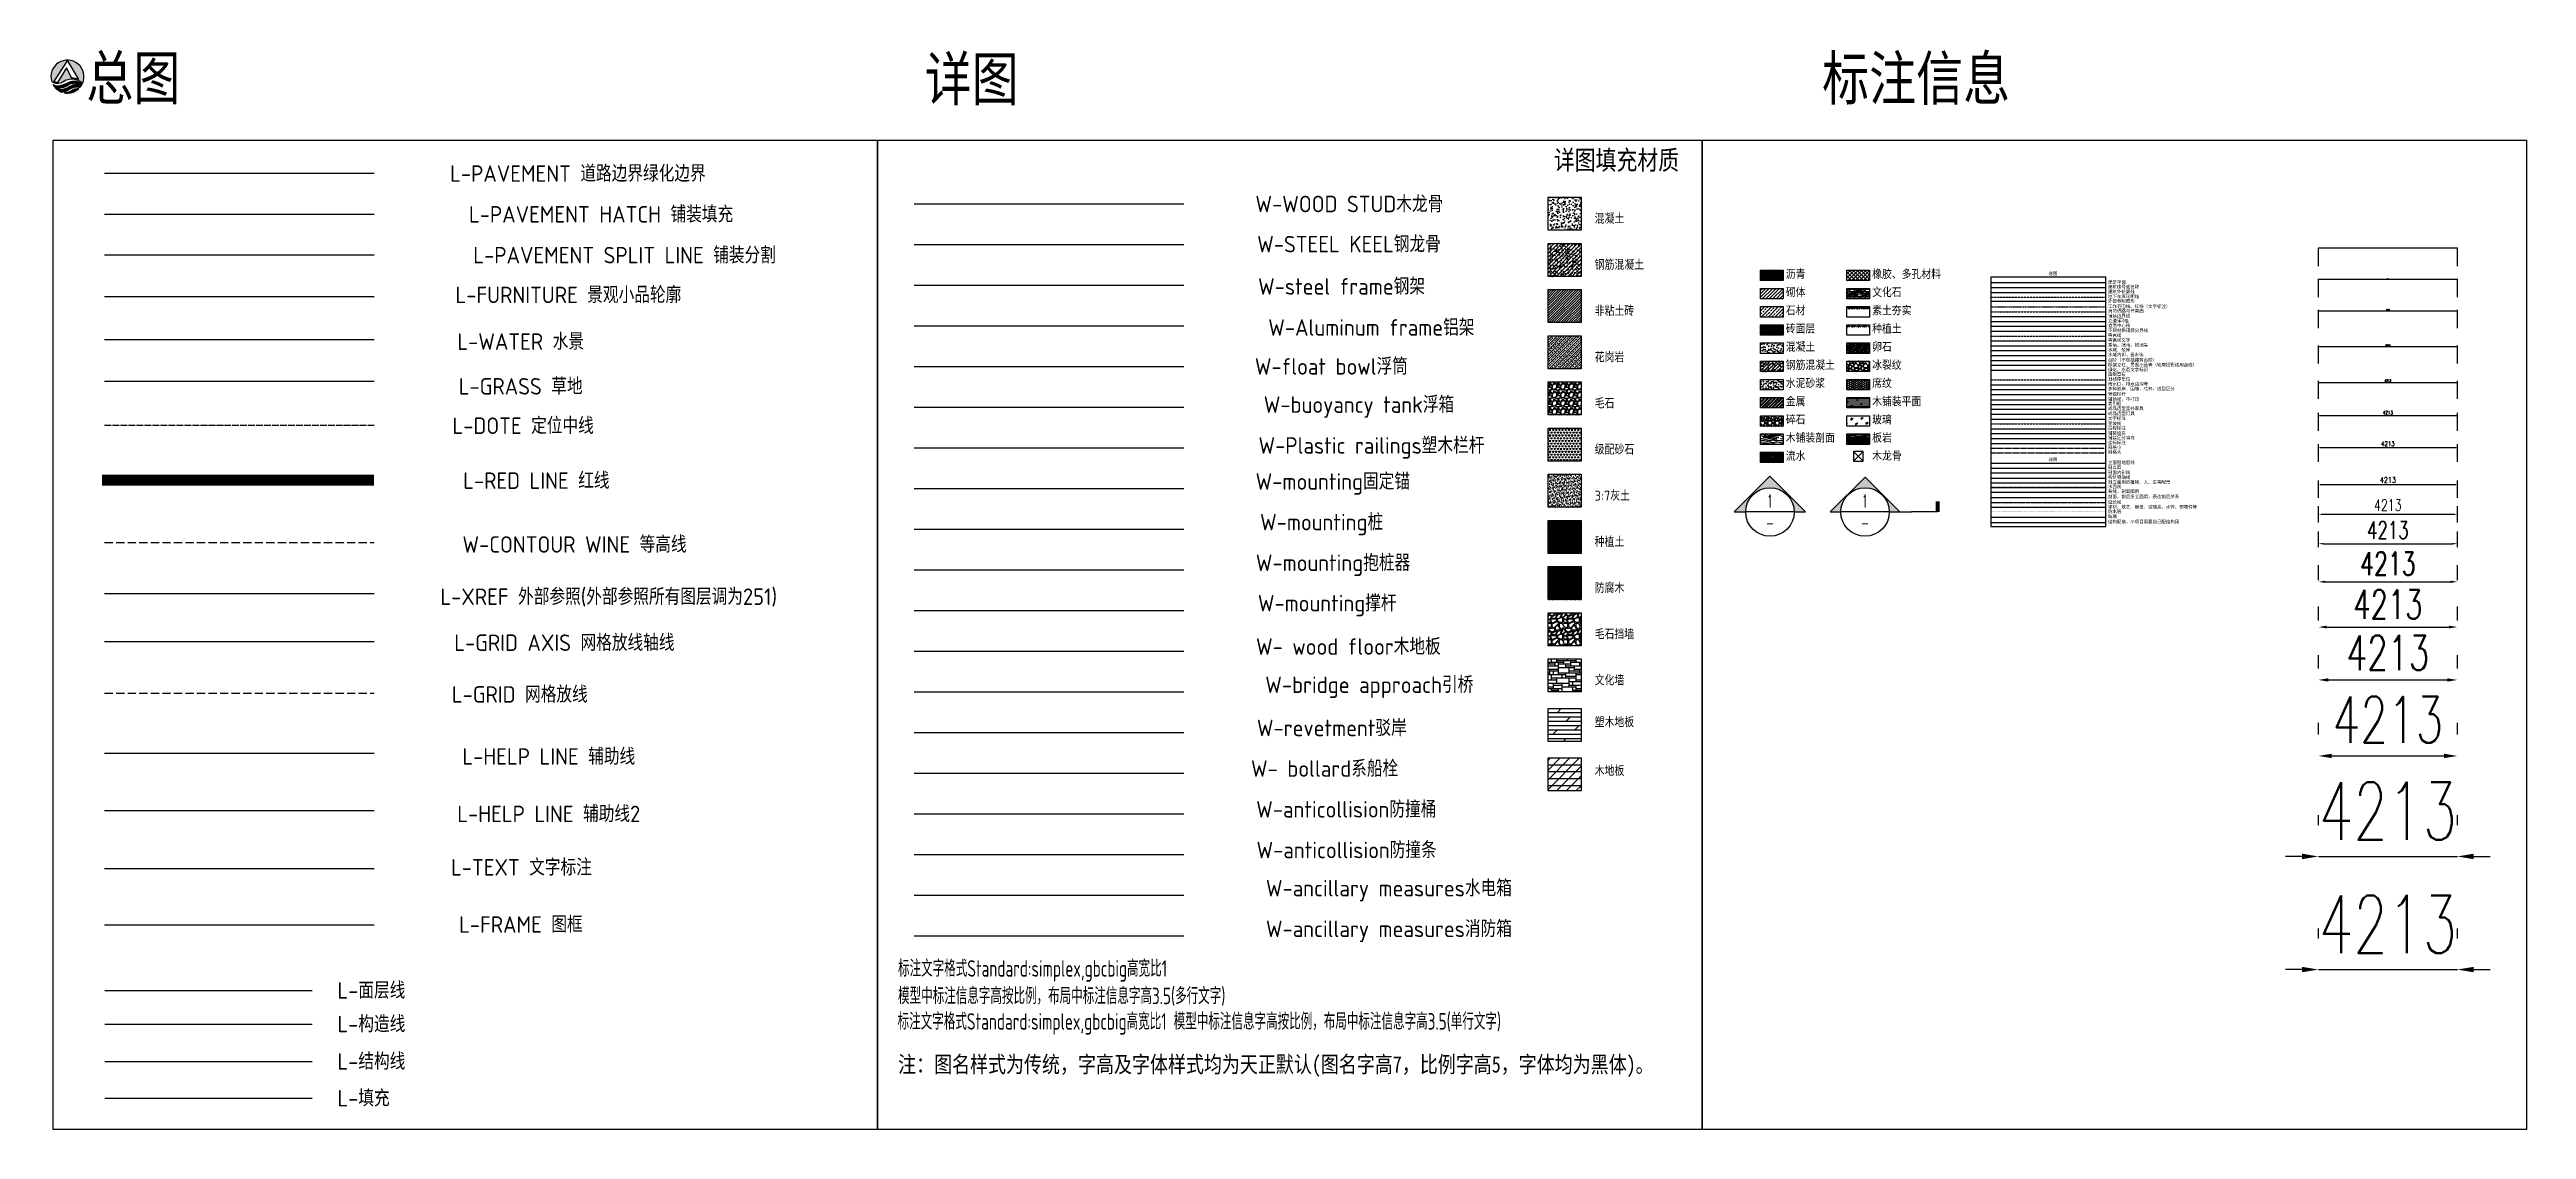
# Model space of a CAD drawing. Header units: millimetres. Extents: x -1871197 to -1180782, y 1281217 to 1543414.
# Drawn here: x -1442555 to -1367445, y 1498428 to 1531173 of the extents above; entities that cross this region are included whole.
import ezdxf
from ezdxf.enums import TextEntityAlignment as Align

# ---------------------------------------------------------------- set-up
doc = ezdxf.new("R2010")
doc.units = ezdxf.units.MM
doc.header["$LTSCALE"] = 10
for name, pattern in [('-6_350_HOLE$0$DASH', [0.35, 0.25, -0.1]), ('ACAD_ISO10W100', [18, 12, -3, 0, -3]), ('ACAD_ISO12W100', [22, 12, -3, 0.5, -3, 0.5, -3]), ('CENTER', [2, 1.25, -0.25, 0.25, -0.25]), ('DASH', [0.35, 0.25, -0.1]), ('DASHED', [0.75, 0.5, -0.25]), ('DOTE', [2.42, 2, -0.2, 0.02, -0.2]), ('PHANTOM', [2.5, 1.25, -0.25, 0.25, -0.25, 0.25, -0.25])]:
    doc.linetypes.add(name, pattern=pattern)
doc.layers.get('0').update_dxf_attribs({"linetype": 'CONTINUOUS'})
doc.layers.get('DEFPOINTS').update_dxf_attribs({"linetype": 'CONTINUOUS'})
for name, color, linetype in [('DIM_COOR', 3, 'CONTINUOUS'), ('DIM_ELEV', 3, 'CONTINUOUS'), ('DIM_IDEN', 3, 'CONTINUOUS'), ('DIM_SYMB', 3, 'CONTINUOUS'), ('L-Axis', 1, 'DOTE'), ('L-B.NO.', 2, 'CONTINUOUS'), ('L-Bldg', 8, 'CONTINUOUS'), ('L-Center', 1, 'CENTER'), ('L-Contour', 8, 'DASH'), ('L-CONTOUR_LINE等高线', 252, 'DASH'), ('L-ContourText', 53, 'CONTINUOUS'), ('L-DIMLINEAR标注', 3, 'CONTINUOUS'), ('L-DOTE定位中线', 1, 'DOTE'), ('L-ExtendedLine', 8, 'DASH'), ('L-Finished lamps', 2, 'CONTINUOUS'), ('L-Finished product', 13, 'CONTINUOUS'), ('L-Fireroad', 3, 'DASH'), ('L-Floor', 6, 'CONTINUOUS'), ('L-FRAME图框', 3, 'CONTINUOUS'), ('L-Furniture', 2, 'CONTINUOUS'), ('L-FURNITURE景观小品轮廓', 6, 'CONTINUOUS'), ('L-Glass', 144, 'CONTINUOUS'), ('L-GRASS草地', 252, 'CONTINUOUS'), ('L-Grid', 8, 'DOTE'), ('L-Grid1', 1, 'DOTE'), ('L-GRID_AXIS网格放线轴线', 1, 'CONTINUOUS'), ('L-GRID网格放线', 252, '-6_350_HOLE$0$DASH'), ('L-Gully', 144, 'CONTINUOUS'), ('L-Hardware', 210, 'CONTINUOUS'), ('L-Hatch', 8, 'CONTINUOUS'), ('L-Hatch1', 9, 'CONTINUOUS'), ('L-HELP_LINE辅助线1', 4, 'CONTINUOUS'), ('L-HELP_LINE辅助线2', 94, 'CONTINUOUS'), ('L-Index', 3, 'DASHED'), ('L-Limit', 1, 'PHANTOM'), ('L-Look line', 9, 'CONTINUOUS'), ('L-Look line1', 11, 'CONTINUOUS'), ('L-Objective View', 8, 'CONTINUOUS'), ('L-Outline', 6, 'CONTINUOUS'), ('L-pa', 3, 'CONTINUOUS'), ('L-Parking', 30, 'DASH'), ('L-Pave', 4, 'CONTINUOUS'), ('L-Pave1', 31, 'CONTINUOUS'), ('L-Pavement', 30, 'CONTINUOUS'), ('L-PAVEMENT_HATCH铺装填充', 251, 'CONTINUOUS'), ('L-PAVEMENT_SPLIT_LINE铺装分割', 23, 'CONTINUOUS'), ('L-PAVEMENT道路边界绿化边界', 2, 'CONTINUOUS'), ('L-Pool', 5, 'CONTINUOUS'), ('L-Pool1', 150, 'CONTINUOUS'), ('L-Railing', 2, 'CONTINUOUS'), ('L-Rebar', 1, 'CONTINUOUS'), ('L-RED_LINE红线', 1, 'ACAD_ISO12W100'), ('L-Section', 4, 'CONTINUOUS'), ('L-Slope line', 1, 'DASH'), ('L-Step', 15, 'CONTINUOUS'), ('L-Stone', 9, 'CONTINUOUS'), ('L-Structure', 50, 'CONTINUOUS'), ('L-Style Index', 2, 'CONTINUOUS'), ('L-TEXT文字标注', 7, 'CONTINUOUS'), ('L-Ugoutline', 6, 'DASH'), ('L-Wall', 5, 'CONTINUOUS'), ('L-Water', 150, 'CONTINUOUS'), ('L-Waterproofer', 210, 'CONTINUOUS'), ('L-WATER水景', 5, 'CONTINUOUS'), ('L-XREF', 7, 'CONTINUOUS'), ('L-XREF外部参照', 251, 'CONTINUOUS'), ('L-填充', 251, 'CONTINUOUS'), ('L-构造线', 6, 'CONTINUOUS'), ('L-结构线', 7, 'CONTINUOUS'), ('L-面层线', 4, 'CONTINUOUS'), ('PUB_DIM', 3, 'CONTINUOUS'), ('PUB_TEXT', 7, 'CONTINUOUS'), ('W- bollard系船栓', 4, 'CONTINUOUS'), ('W-_ANTICOLLISION防撞措施', 6, 'CONTINUOUS'), ('W-ALUMINUM_FRAME铝架', 30, 'CONTINUOUS'), ('W-ancillary measures附属措施', 1, 'CONTINUOUS'), ('W-bridge approach引桥', 4, 'CONTINUOUS'), ('W-FLOAT_BOWL浮筒', 253, 'CONTINUOUS'), ('W-MOUNTING固定方式', 5, 'CONTINUOUS'), ('W-PLASTIC_RAILINGS塑木栏杆', 6, 'CONTINUOUS'), ('W-REVETMENT驳岸', 251, 'CONTINUOUS'), ('W-STEEL_FRAME钢架', 3, 'CONTINUOUS'), ('W-STEEL_KEEL钢龙骨', 5, 'CONTINUOUS'), ('W-WOOD_FLOOR木地板', 30, 'CONTINUOUS'), ('W-WOOD_STUD木龙骨', 25, 'CONTINUOUS')]:
    doc.layers.add(name, color=color, linetype=linetype)
doc.layers.add('L-Auxiliary Line', color=1, linetype='CONTINUOUS', plot=False)
doc.styles.add('_TCH_LABEL', font='COMPLEX', dxfattribs={"bigfont": 'GBCBIG'})
doc.styles.get("Standard").update_dxf_attribs({"font": 'tssdeng.shx', "width": 0.7, "bigfont": 'hztxt.shx'})
doc.styles.add('STANDARD_T3', font='simplex.shx', dxfattribs={"width": 0.7, "bigfont": 'gbcbig.shx'})
doc.styles.add('黑体', font='simhei.ttf', dxfattribs={"width": 0.8})
doc.dimstyles.new('W&&1', dxfattribs={"dimtxt": 3.5, "dimasz": 1, "dimexe": 2.5, "dimexo": 3, "dimgap": 1, "dimtad": 1, "dimdec": 0, "dimzin": 0, "dimdsep": 46, "dimtxsty": 'STANDARD_T3', "dimcen": 0.09, "dimclrd": 1, "dimclre": 1, "dimclrt": 7, "dimazin": 2, "dimtfac": 1, "dimtdec": 0, "dimtix": 1, "dimtmove": 2, "dimatfit": 3, "dimfxl": 100, "dimtolj": 1, "dimtzin": 0, "dimarcsym": 0})
doc.dimstyles.new('W&&10', dxfattribs={"dimtxt": 35, "dimasz": 10, "dimexe": 25, "dimexo": 30, "dimgap": 10, "dimtad": 1, "dimdec": 0, "dimzin": 0, "dimdsep": 46, "dimtxsty": 'STANDARD_T3', "dimcen": 0.09, "dimclrd": 1, "dimclre": 1, "dimclrt": 7, "dimazin": 2, "dimtfac": 1, "dimtdec": 0, "dimtix": 1, "dimtmove": 2, "dimatfit": 3, "dimfxl": 100, "dimtolj": 1, "dimtzin": 0, "dimarcsym": 0})
doc.dimstyles.new('W&&100', dxfattribs={"dimtxt": 350, "dimasz": 100, "dimexe": 250, "dimexo": 300, "dimgap": 100, "dimtad": 1, "dimdec": 0, "dimzin": 0, "dimdsep": 46, "dimtxsty": 'STANDARD_T3', "dimcen": 0.09, "dimclrd": 1, "dimclre": 1, "dimclrt": 7, "dimazin": 2, "dimtfac": 1, "dimtdec": 0, "dimtix": 1, "dimtmove": 2, "dimatfit": 3, "dimfxl": 100, "dimtolj": 1, "dimtzin": 0, "dimarcsym": 0})
doc.dimstyles.new('W&&15', dxfattribs={"dimtxt": 52.5, "dimasz": 15, "dimexe": 37.5, "dimexo": 45, "dimgap": 15, "dimtad": 1, "dimdec": 0, "dimzin": 0, "dimdsep": 46, "dimtxsty": 'STANDARD_T3', "dimcen": 0.09, "dimclrd": 1, "dimclre": 1, "dimclrt": 7, "dimazin": 2, "dimtfac": 1, "dimtdec": 0, "dimtix": 1, "dimtmove": 2, "dimatfit": 3, "dimfxl": 100, "dimtolj": 1, "dimtzin": 0, "dimarcsym": 0})
doc.dimstyles.new('W&&150', dxfattribs={"dimtxt": 525, "dimasz": 150, "dimexe": 375, "dimexo": 450, "dimgap": 150, "dimtad": 1, "dimdec": 0, "dimzin": 0, "dimdsep": 46, "dimtxsty": 'STANDARD_T3', "dimcen": 0.09, "dimclrd": 1, "dimclre": 1, "dimclrt": 7, "dimazin": 2, "dimtfac": 1, "dimtdec": 0, "dimtix": 1, "dimtmove": 2, "dimatfit": 3, "dimfxl": 100, "dimtolj": 1, "dimtzin": 0, "dimarcsym": 0})
doc.dimstyles.new('W&&20', dxfattribs={"dimtxt": 70, "dimasz": 20, "dimexe": 50, "dimexo": 60, "dimgap": 20, "dimtad": 1, "dimdec": 0, "dimzin": 0, "dimdsep": 46, "dimtxsty": 'STANDARD_T3', "dimcen": 0.09, "dimclrd": 1, "dimclre": 1, "dimclrt": 7, "dimazin": 2, "dimtfac": 1, "dimtdec": 0, "dimtix": 1, "dimtmove": 2, "dimatfit": 3, "dimfxl": 100, "dimtolj": 1, "dimtzin": 0, "dimarcsym": 0})
doc.dimstyles.new('W&&200', dxfattribs={"dimtxt": 700, "dimasz": 200, "dimexe": 500, "dimexo": 600, "dimgap": 200, "dimtad": 1, "dimdec": 0, "dimzin": 0, "dimdsep": 46, "dimtxsty": 'STANDARD_T3', "dimcen": 0.09, "dimclrd": 1, "dimclre": 1, "dimclrt": 7, "dimazin": 2, "dimtfac": 1, "dimtdec": 0, "dimtix": 1, "dimtmove": 2, "dimatfit": 3, "dimfxl": 100, "dimtolj": 1, "dimtzin": 0, "dimarcsym": 0})
doc.dimstyles.new('W&&250', dxfattribs={"dimtxt": 875, "dimasz": 250, "dimexe": 625, "dimexo": 750, "dimgap": 250, "dimtad": 1, "dimdec": 0, "dimzin": 0, "dimdsep": 46, "dimtxsty": 'STANDARD_T3', "dimcen": 0.09, "dimclrd": 1, "dimclre": 1, "dimclrt": 7, "dimazin": 2, "dimtfac": 1, "dimtdec": 0, "dimtix": 1, "dimtmove": 2, "dimatfit": 3, "dimfxl": 100, "dimtolj": 1, "dimtzin": 0, "dimarcsym": 0})
doc.dimstyles.new('W&&30', dxfattribs={"dimtxt": 105, "dimasz": 30, "dimexe": 75, "dimexo": 90, "dimgap": 30, "dimtad": 1, "dimdec": 0, "dimzin": 0, "dimdsep": 46, "dimtxsty": 'STANDARD_T3', "dimcen": 0.09, "dimclrd": 1, "dimclre": 1, "dimclrt": 7, "dimazin": 2, "dimtfac": 1, "dimtdec": 0, "dimtix": 1, "dimtmove": 2, "dimatfit": 3, "dimfxl": 100, "dimtolj": 1, "dimtzin": 0, "dimarcsym": 0})
doc.dimstyles.new('W&&300', dxfattribs={"dimtxt": 1050, "dimasz": 300, "dimexe": 750, "dimexo": 900, "dimgap": 300, "dimtad": 1, "dimdec": 0, "dimzin": 0, "dimdsep": 46, "dimtxsty": 'STANDARD_T3', "dimcen": 0.09, "dimclrd": 1, "dimclre": 1, "dimclrt": 7, "dimazin": 2, "dimtfac": 1, "dimtdec": 0, "dimtix": 1, "dimtmove": 2, "dimatfit": 3, "dimfxl": 100, "dimtolj": 1, "dimtzin": 0, "dimarcsym": 0})
doc.dimstyles.new('W&&40', dxfattribs={"dimtxt": 140, "dimasz": 40, "dimexe": 100, "dimexo": 120, "dimgap": 40, "dimtad": 1, "dimdec": 0, "dimzin": 0, "dimdsep": 46, "dimtxsty": 'STANDARD_T3', "dimcen": 0.09, "dimclrd": 1, "dimclre": 1, "dimclrt": 7, "dimazin": 2, "dimtfac": 1, "dimtdec": 0, "dimtix": 1, "dimtmove": 2, "dimatfit": 3, "dimfxl": 100, "dimtolj": 1, "dimtzin": 0, "dimarcsym": 0})
doc.dimstyles.new('W&&400', dxfattribs={"dimtxt": 1400, "dimasz": 400, "dimexe": 1000, "dimexo": 1200, "dimgap": 400, "dimtad": 1, "dimdec": 0, "dimzin": 0, "dimdsep": 46, "dimtxsty": 'STANDARD_T3', "dimcen": 0.09, "dimclrd": 1, "dimclre": 1, "dimclrt": 7, "dimazin": 2, "dimtfac": 1, "dimtdec": 0, "dimtix": 1, "dimtmove": 2, "dimatfit": 3, "dimfxl": 100, "dimtolj": 1, "dimtzin": 0, "dimarcsym": 0})
doc.dimstyles.new('W&&5', dxfattribs={"dimtxt": 17.5, "dimasz": 5, "dimexe": 12.5, "dimexo": 15, "dimgap": 5, "dimtad": 1, "dimdec": 0, "dimzin": 0, "dimdsep": 46, "dimtxsty": 'STANDARD_T3', "dimcen": 0.09, "dimclrd": 1, "dimclre": 1, "dimclrt": 7, "dimazin": 2, "dimtfac": 1, "dimtdec": 0, "dimtix": 1, "dimtmove": 2, "dimatfit": 3, "dimfxl": 100, "dimtolj": 1, "dimtzin": 0, "dimarcsym": 0})
doc.dimstyles.new('W&&50', dxfattribs={"dimtxt": 175, "dimasz": 50, "dimexe": 125, "dimexo": 150, "dimgap": 50, "dimtad": 1, "dimdec": 0, "dimzin": 0, "dimdsep": 46, "dimtxsty": 'STANDARD_T3', "dimcen": 0.09, "dimclrd": 1, "dimclre": 1, "dimclrt": 7, "dimazin": 2, "dimtfac": 1, "dimtdec": 0, "dimtix": 1, "dimtmove": 2, "dimatfit": 3, "dimfxl": 100, "dimtolj": 1, "dimtzin": 0, "dimarcsym": 0})
doc.dimstyles.new('W&&500', dxfattribs={"dimtxt": 1750, "dimasz": 500, "dimexe": 1250, "dimexo": 1500, "dimgap": 500, "dimtad": 1, "dimdec": 0, "dimzin": 0, "dimdsep": 46, "dimtxsty": 'STANDARD_T3', "dimcen": 0.09, "dimclrd": 1, "dimclre": 1, "dimclrt": 7, "dimazin": 2, "dimtfac": 1, "dimtdec": 0, "dimtix": 1, "dimtmove": 2, "dimatfit": 3, "dimfxl": 100, "dimtolj": 1, "dimtzin": 0, "dimarcsym": 0})

msp = doc.modelspace()

# ---------------------------------------------------------------- texts
for s, p in [('总图', (-1381937, 1524325.8)), ('详图', (-1381937, 1518677.5))]:
    msp.add_text(s, height=99.29).set_placement(p)
at = {"layer": 'DIM_COOR'}
msp.add_text('坐标标注', height=99.29, dxfattribs=at).set_placement((-1380133.6, 1519195.1))
at = {"layer": 'DIM_ELEV'}
msp.add_text('高程标注', height=99.29, dxfattribs=at).set_placement((-1380133.6, 1519637.8))
at = {"layer": 'DIM_IDEN', "color": 7, "style": '_TCH_LABEL'}
for p, p2 in [((-1390469.2, 1517285.6), (-1390300.5, 1517285.6)), ((-1387586.8, 1517285.6), (-1387418.1, 1517285.6))]:
    msp.add_text('1', height=393.7, dxfattribs=at).set_placement(p, p2, align=Align.FIT)
at = {"layer": 'DIM_IDEN', "color": 7, "style": '_TCH_LABEL', "width": 0.777778}
for p, p2 in [((-1390512.8, 1516631), (-1390256.9, 1516631)), ((-1387630.4, 1516631), (-1387374.5, 1516631))]:
    msp.add_text('-', height=383.8, dxfattribs=at).set_placement(p, p2, align=Align.FIT)
at = {"layer": 'L-Auxiliary Line'}
msp.add_text('辅助线，不打印', height=100, dxfattribs=at).set_placement((-1380133.6, 1520510.6))
at = {"layer": 'L-Axis'}
msp.add_text('构筑物轴线', height=100, dxfattribs=at).set_placement((-1380133.6, 1518144.1))
at = {"layer": 'L-B.NO.'}
msp.add_text('建筑楼号或名称', height=100, dxfattribs=at).set_placement((-1380133.6, 1523921))
at = {"layer": 'L-Bldg'}
msp.add_text('建筑平面', height=100, dxfattribs=at).set_placement((-1380133.6, 1524059.8))
at = {"layer": 'L-Center'}
msp.add_text('道路中心线', height=100, dxfattribs=at).set_placement((-1380133.6, 1522745.4))
at = {"layer": 'L-Contour'}
msp.add_text('等高线', height=99.29, dxfattribs=at).set_placement((-1380133.6, 1522450.3))
at = {"layer": 'L-CONTOUR_LINE等高线', "ltscale": 3, "width": 0.95}
msp.add_text('W-CONTOUR WINE 等高线', height=500, dxfattribs=at).set_placement((-1426636.3, 1516193.1), align=Align.MIDDLE)
at = {"layer": 'L-ContourText'}
msp.add_text('等高线文字', height=100, dxfattribs=at).set_placement((-1380133.6, 1522301.3))
at = {"layer": 'L-DIMLINEAR标注', "width": 0.95}
msp.add_text('L-FRAME 图框', height=500, dxfattribs=at).set_placement((-1428262.9, 1504667.2), align=Align.MIDDLE)
at = {"layer": 'L-DOTE定位中线', "linetype": 'DOTE', "ltscale": 3, "width": 0.95}
msp.add_text('L-DOTE 定位中线', height=500, dxfattribs=at).set_placement((-1428193.8, 1519793.2), align=Align.MIDDLE)
at = {"layer": 'L-ExtendedLine'}
msp.add_text('延长线', height=99.29, dxfattribs=at).set_placement((-1380133.6, 1517389.1))
at = {"layer": 'L-Finished lamps'}
msp.add_text('成品选型灯具', height=100, dxfattribs=at).set_placement((-1380133.6, 1520080.5))
at = {"layer": 'L-Finished product'}
msp.add_text('成品选型室外家具', height=100, dxfattribs=at).set_placement((-1380133.6, 1520233))
at = {"layer": 'L-Fireroad'}
msp.add_text('消防道路与登高面', height=100, dxfattribs=at).set_placement((-1380133.6, 1523188.1))
at = {"layer": 'L-Floor'}
msp.add_text('立面图地面线', height=100, dxfattribs=at).set_placement((-1380133.6, 1518592.7))
at = {"layer": 'L-Furniture'}
msp.add_text('棚架立柱、景观小品等（轮廓投影线用虚线）', height=100, dxfattribs=at).set_placement((-1380133.6, 1521553.7))
at = {"layer": 'L-FURNITURE景观小品轮廓', "width": 0.95}
msp.add_text('L-FURNITURE 景观小品轮廓', height=500, dxfattribs=at).set_placement((-1426821.5, 1523760.2), align=Align.MIDDLE)
at = {"layer": 'L-Glass'}
msp.add_text('玻璃', height=99.29, dxfattribs=at).set_placement((-1380133.6, 1516958.3))
at = {"layer": 'L-GRASS草地', "width": 0.95}
msp.add_text('L-GRASS 草地', height=500, dxfattribs=at).set_placement((-1428268.1, 1520986.6), align=Align.MIDDLE)
at = {"layer": 'L-Grid'}
msp.add_text('网格小', height=99.29, dxfattribs=at).set_placement((-1380133.6, 1519047.6))
at = {"layer": 'L-Grid1'}
msp.add_text('网格大', height=99.29, dxfattribs=at).set_placement((-1380133.6, 1518905.9))
at = {"layer": 'L-GRID_AXIS网格放线轴线', "width": 0.95}
msp.add_text('L-GRID AXIS 网格放线轴线', height=500, dxfattribs=at).set_placement((-1426943.3, 1513213.5), align=Align.MIDDLE)
at = {"layer": 'L-GRID网格放线', "ltscale": 10, "width": 0.95}
msp.add_text('L-GRID 网格放线', height=500, dxfattribs=at).set_placement((-1428295.6, 1511644.6), align=Align.MIDDLE)
at = {"layer": 'L-Gully'}
msp.add_text('雨水口，排水边沟等', height=100, dxfattribs=at).set_placement((-1380133.6, 1520974.6))
at = {"layer": 'L-Hardware'}
msp.add_text('钢材、铁艺、螺母、玻璃夹、水管、预埋件等', height=100, dxfattribs=at).set_placement((-1380133.6, 1517244.6))
at = {"layer": 'L-Hatch'}
msp.add_text('铺装填充', height=99.29, dxfattribs=at).set_placement((-1380133.6, 1519479))
at = {"layer": 'L-Hatch1'}
msp.add_text('铺装区分填充', height=100, dxfattribs=at).set_placement((-1380133.6, 1519342.7))
at = {"layer": 'L-HELP_LINE辅助线1', "width": 0.95}
msp.add_text('L-HELP LINE 辅助线', height=500, dxfattribs=at).set_placement((-1427416.7, 1509762.5), align=Align.MIDDLE)
at = {"layer": 'L-HELP_LINE辅助线2', "width": 0.95}
msp.add_text('L-HELP LINE 辅助线2', height=500, dxfattribs=at).set_placement((-1427416.7, 1508021.8), align=Align.MIDDLE)
at = {"layer": 'L-Index'}
msp.add_text('索引框', height=99.29, dxfattribs=at).set_placement((-1380133.6, 1520375.6))
at = {"layer": 'L-Limit'}
msp.add_text('工作范围线、红线（文字标注）', height=100, dxfattribs=at).set_placement((-1380133.6, 1523324.4))
at = {"layer": 'L-Look line'}
msp.add_text('看线，剖面图用', height=100, dxfattribs=at).set_placement((-1380133.6, 1517719))
at = {"layer": 'L-Look line1'}
msp.add_text('剖面，前后多立面用，表达前后关系', height=100, dxfattribs=at).set_placement((-1380133.6, 1517557.8))
at = {"layer": 'L-Objective View'}
msp.add_text('剖立面用的植物、人、车等配景', height=100, dxfattribs=at).set_placement((-1380133.6, 1517996.5))
at = {"layer": 'L-Outline'}
msp.add_text('建筑外轮廓线', height=100, dxfattribs=at).set_placement((-1380133.6, 1523773.4))
at = {"layer": 'L-pa'}
msp.add_text('绿化、水面文字标识', height=100, dxfattribs=at).set_placement((-1380133.6, 1521406.1))
at = {"layer": 'L-Parking'}
msp.add_text('划线停车位', height=100, dxfattribs=at).set_placement((-1380133.6, 1521122.2))
at = {"layer": 'L-Pave'}
msp.add_text('铺装边界线', height=100, dxfattribs=at).set_placement((-1380133.6, 1523040.5))
at = {"layer": 'L-Pave1'}
for s, height, p in [('立道牙', 99.29, (-1380133.6, 1522892.9)), ('草地', 100, (-1379813.8, 1522892.9)), ('&', 102.9, (-1379595.2, 1522892.9))]:
    msp.add_text(s, height=height, dxfattribs=at).set_placement(p)
at = {"layer": 'L-Pavement'}
msp.add_text('不同材质铺装分界线', height=100, dxfattribs=at).set_placement((-1380133.6, 1522597.8))
at = {"layer": 'L-PAVEMENT_HATCH铺装填充', "width": 0.95}
msp.add_text('L-PAVEMENT HATCH 铺装填充', height=500, dxfattribs=at).set_placement((-1425830.1, 1526201.2), align=Align.MIDDLE)
at = {"layer": 'L-PAVEMENT_SPLIT_LINE铺装分割', "width": 0.95}
msp.add_text('L-PAVEMENT SPLIT LINE 铺装分割', height=500, dxfattribs=at).set_placement((-1425116.8, 1524964.3), align=Align.MIDDLE)
at = {"layer": 'L-PAVEMENT道路边界绿化边界', "width": 0.95}
msp.add_text('L-PAVEMENT 道路边界绿化边界', height=500, dxfattribs=at).set_placement((-1426533.1, 1527438), align=Align.MIDDLE)
at = {"layer": 'L-Pool'}
msp.add_text('水域、驳岸', height=100, dxfattribs=at).set_placement((-1380133.6, 1522007.6))
at = {"layer": 'L-Pool1'}
msp.add_text('水域内部，叠水等', height=100, dxfattribs=at).set_placement((-1380133.6, 1521860))
at = {"layer": 'L-Railing'}
msp.add_text('景观栏杆', height=99.29, dxfattribs=at).set_placement((-1380133.6, 1520665.8))
at = {"layer": 'L-Rebar'}
msp.add_text('结构配筋，小项目需要自己配结构用', height=100, dxfattribs=at).set_placement((-1380133.6, 1516797))
at = {"layer": 'L-RED_LINE红线', "linetype": 'ACAD_ISO10W100', "width": 0.95}
msp.add_text('L-RED LINE 红线', height=500, dxfattribs=at).set_placement((-1427793.1, 1518127.8), align=Align.MIDDLE)
at = {"layer": 'L-Section'}
msp.add_text('剖立面', height=99.29, dxfattribs=at).set_placement((-1380133.6, 1518445.1))
at = {"layer": 'L-Slope line'}
msp.add_text('变坡线', height=99.29, dxfattribs=at).set_placement((-1380133.6, 1519774.6))
at = {"layer": 'L-Step'}
msp.add_text('台阶（不包括建筑台阶）', height=100, dxfattribs=at).set_placement((-1380133.6, 1521701.2))
at = {"layer": 'L-Stone'}
msp.add_text('造型景石', height=99.29, dxfattribs=at).set_placement((-1380133.6, 1521269.8))
at = {"layer": 'L-Structure'}
msp.add_text('剖面内部线', height=100, dxfattribs=at).set_placement((-1380133.6, 1518288.8))
at = {"layer": 'L-Style Index'}
msp.add_text('多种驳岸、围墙、栏杆，线型区分', height=100, dxfattribs=at).set_placement((-1380133.6, 1520827.1))
at = {"layer": 'L-TEXT文字标注', "width": 0.95}
for s, height, p in [('总图', 1500, (-1440013, 1530341.2)), ('详图', 1500, (-1414592.5, 1530313.6)), ('标注信息', 1500, (-1385952.6, 1530333.3)), ('详图填充材质', 666.67, (-1395038.6, 1527833.6)), ('L-TEXT 文字标注', 500, (-1428245.1, 1506403.5))]:
    msp.add_text(s, height=height, dxfattribs=at).set_placement(p, align=Align.MIDDLE)
for s, p in [('混凝土', (-1395699.7, 1526193)), ('钢筋混凝土', (-1395699.7, 1524793)), ('非粘土砖', (-1395699.7, 1523393)), ('花岗岩', (-1395699.7, 1521993)), ('毛石', (-1395699.7, 1520593)), ('级配砂石', (-1395699.7, 1519193)), ('3:7灰土', (-1395699.7, 1517793)), ('种植土', (-1395699.7, 1516393)), ('防腐木', (-1395699.7, 1514993)), ('毛石挡墙', (-1395699.7, 1513593)), ('文化墙', (-1395699.7, 1512193)), ('塑木地板', (-1395699.7, 1510925.8)), ('木地板', (-1395699.7, 1509450.3))]:
    msp.add_text(s, height=300, dxfattribs=at).set_placement(p, align=Align.TOP_LEFT)
at = {"layer": 'L-TEXT文字标注', "width": 0.7}
msp.add_text('标注文字格式Standard:simplex,gbcbig高宽比1 模型中标注信息字高按比例，布局中标注信息字高3.5(单行文字)', height=500, dxfattribs=at).set_placement((-1416838.7, 1501454))
at = {"layer": 'L-TEXT文字标注', "insert": (-1416824.9, 1503560.1), "char_height": 500, "width": 37770.777, "attachment_point": 1}
msp.add_mtext('标注文字格式Standard:simplex,gbcbig高宽比1\\P模型中标注信息字高按比例，布局中标注信息字高3.5(多行文字)', dxfattribs=at)
at = {"layer": 'L-TEXT文字标注', "insert": (-1416824.9, 1500652.8), "char_height": 500, "attachment_point": 1, "style": '黑体'}
msp.add_mtext('注：图名样式为传统，字高及字体样式均为天正默认(图名字高7，比例字高5，字体均为黑体)。', dxfattribs=at)
at = {"layer": 'L-Ugoutline'}
msp.add_text('地下车库轮廓线', height=100, dxfattribs=at).set_placement((-1380133.6, 1523625.8))
at = {"layer": 'L-Wall'}
msp.add_text('景墙、挡墙、树池等', height=100, dxfattribs=at).set_placement((-1380133.6, 1522153.8))
at = {"layer": 'L-Water'}
msp.add_text('水面线', height=99.29, dxfattribs=at).set_placement((-1380133.6, 1517862.6))
at = {"layer": 'L-Waterproofer'}
msp.add_text('防水层', height=99.29, dxfattribs=at).set_placement((-1380133.6, 1517110.7))
at = {"layer": 'L-WATER水景', "width": 0.95}
msp.add_text('L-WATER 水景', height=500, dxfattribs=at).set_placement((-1428268.1, 1522342.3), align=Align.MIDDLE)
at = {"layer": 'L-XREF'}
msp.add_text('外部参照图形', height=100, dxfattribs=at).set_placement((-1380133.6, 1523492))
at = {"layer": 'L-XREF外部参照', "width": 0.95}
msp.add_text('L-XREF 外部参照(外部参照所有图层调为251)', height=500, dxfattribs=at).set_placement((-1425598.4, 1514585.3), align=Align.MIDDLE)
at = {"layer": 'L-填充', "width": 0.95}
msp.add_text('L-填充', height=500, dxfattribs=at).set_placement((-1433825.9, 1499375.2), align=Align.MIDDLE_LEFT)
at = {"layer": 'L-构造线', "width": 0.95}
msp.add_text('L-构造线', height=500, dxfattribs=at).set_placement((-1433825.9, 1501624.7), align=Align.MIDDLE_LEFT)
at = {"layer": 'L-结构线', "width": 0.95}
msp.add_text('L-结构线', height=500, dxfattribs=at).set_placement((-1433825.9, 1500490.4), align=Align.MIDDLE_LEFT)
at = {"layer": 'L-面层线', "width": 0.95}
msp.add_text('L-面层线', height=500, dxfattribs=at).set_placement((-1433825.9, 1502643.8), align=Align.MIDDLE_LEFT)
at = {"layer": 'PUB_TEXT'}
for s, height, p in [('沥青', 248.23, (-1389905.2, 1524220.7)), ('橡胶、多孔材料', 248.23, (-1387285.7, 1524220.7)), ('砌体', 248.23, (-1389905.2, 1523669.2)), ('石材', 248.23, (-1389905.2, 1523117.7)), ('文化石', 248.23, (-1387285.7, 1523669.2)), ('素土夯实', 248.23, (-1387285.7, 1523117.7)), ('砖面层', 248.23, (-1389905.2, 1522566.2)), ('种植土', 248.23, (-1387285.7, 1522566.2)), ('混凝土', 248.23, (-1389905.2, 1522014.7)), ('卵石', 248.23, (-1387285.7, 1522014.7)), ('钢筋混凝土', 248.23, (-1389905.2, 1521463.2)), ('水泥砂浆', 248.23, (-1389905.2, 1520911.7)), ('席纹', 248.23, (-1387285.7, 1520911.7)), ('冰裂纹', 248.23, (-1387285.7, 1521463.2)), ('金属', 248.23, (-1389905.2, 1520360.2)), ('木铺装平面', 248.23, (-1387285.7, 1520360.2)), ('木铺装剖面', 248.23, (-1389905.2, 1519257.2)), ('碎石', 248.23, (-1389905.2, 1519808.7)), ('板岩', 248.23, (-1387285.7, 1519257.2)), ('玻璃', 248.23, (-1387285.7, 1519808.7)), ('文字标注', 99.29, (-1380133.6, 1519932.9)), ('流水', 248.23, (-1389905.2, 1518705.7)), ('木龙骨', 248.23, (-1387285.7, 1518710.4))]:
    msp.add_text(s, height=height, dxfattribs=at).set_placement(p)
at = {"layer": 'W- bollard系船栓', "width": 0.95}
msp.add_text('W- bollard系船栓', height=500, dxfattribs=at).set_placement((-1403890.6, 1509395.2), align=Align.MIDDLE)
at = {"layer": 'W-_ANTICOLLISION防撞措施', "width": 0.95}
for s, p in [('W-anticollision防撞桶', (-1403233, 1508161.9)), ('W-anticollision防撞条', (-1403222.6, 1506928.5))]:
    msp.add_text(s, height=500, dxfattribs=at).set_placement(p, align=Align.MIDDLE)
at = {"layer": 'W-ALUMINUM_FRAME铝架', "color": 4, "width": 0.95}
msp.add_text('W-Aluminum frame铝架', height=500, dxfattribs=at).set_placement((-1402472.8, 1522770.8), align=Align.MIDDLE)
at = {"layer": 'W-ancillary measures附属措施', "width": 0.95}
for s, p in [('W-ancillary measures水电箱', (-1401941.1, 1505695.2)), ('W-ancillary measures消防箱', (-1401941.1, 1504461.9))]:
    msp.add_text(s, height=500, dxfattribs=at).set_placement(p, align=Align.MIDDLE)
at = {"layer": 'W-bridge approach引桥', "width": 0.95}
msp.add_text('W-bridge approach引桥', height=500, dxfattribs=at).set_placement((-1402535.9, 1511861.9), align=Align.MIDDLE)
at = {"layer": 'W-FLOAT_BOWL浮筒', "width": 0.95}
for s, p in [('W-float bowl浮筒', (-1403685.5, 1521591.7)), ('W-buoyancy tank浮箱', (-1402848.6, 1520358.4))]:
    msp.add_text(s, height=500, dxfattribs=at).set_placement(p, align=Align.MIDDLE)
at = {"layer": 'W-MOUNTING固定方式', "width": 0.95}
for s, p in [('W-mounting固定锚', (-1403641, 1518028.5)), ('W-mounting桩', (-1403981.5, 1516795.2)), ('W-mounting抱桩器', (-1403635.8, 1515561.9)), ('W-mounting撑杆', (-1403811.3, 1514336.2))]:
    msp.add_text(s, height=500, dxfattribs=at).set_placement(p, align=Align.MIDDLE)
at = {"layer": 'W-PLASTIC_RAILINGS塑木栏杆', "width": 0.95}
msp.add_text('W-Plastic railings塑木栏杆', height=500, dxfattribs=at).set_placement((-1402470.3, 1519118.2), align=Align.MIDDLE)
at = {"layer": 'W-REVETMENT驳岸', "width": 0.95}
msp.add_text('W-revetment驳岸', height=500, dxfattribs=at).set_placement((-1403672.1, 1510628.5), align=Align.MIDDLE)
at = {"layer": 'W-STEEL_FRAME钢架', "width": 0.95}
msp.add_text('W-steel frame钢架', height=500, dxfattribs=at).set_placement((-1403377.5, 1524016.1), align=Align.MIDDLE)
at = {"layer": 'W-STEEL_KEEL钢龙骨', "color": 5, "width": 0.95}
msp.add_text('W-STEEL KEEL钢龙骨', height=500, dxfattribs=at).set_placement((-1403151.3, 1525297.4), align=Align.MIDDLE)
at = {"layer": 'W-WOOD_FLOOR木地板', "width": 0.95}
msp.add_text('W- wood floor木地板', height=500, dxfattribs=at).set_placement((-1403169.5, 1513095.2), align=Align.MIDDLE)
at = {"layer": 'W-WOOD_STUD木龙骨', "width": 0.95}
msp.add_text('W-WOOD STUD木龙骨', height=500, dxfattribs=at).set_placement((-1403140, 1526515.6), align=Align.MIDDLE)

# ---------------------------------------------------------------- blocks, each defined once
blk = doc.blocks.new('*D3')
at = {"layer": 'DEFPOINTS', "color": 0, "transparency": 16777216}
for p in [(-1369541, 1503276), (-1373754, 1502722), (-1369541, 1502722)]:
    blk.add_point(p, dxfattribs=at)
at = {"layer": 'PUB_DIM', "color": 1, "lineweight": -2, "transparency": 16777216}
for p, q in [((-1373754, 1504222), (-1373754, 1504526)), ((-1369541, 1504222), (-1369541, 1504526)), ((-1374254, 1503276), (-1374754, 1503276)), ((-1373754, 1503276), (-1369541, 1503276)), ((-1369041, 1503276), (-1368541, 1503276))]:
    blk.add_line(p, q, dxfattribs=at)
at = {"layer": 'PUB_DIM', "color": 1, "transparency": 16777216}
for points in [[(-1374254, 1503360), (-1374254, 1503193), (-1373754, 1503276)], [(-1369041, 1503360), (-1369041, 1503193), (-1369541, 1503276)]]:
    blk.add_solid(points, dxfattribs=at)
at = {"layer": 'PUB_DIM', "color": 7, "transparency": 16777216, "insert": (-1371648, 1504651), "char_height": 1750, "attachment_point": 5, "style": 'STANDARD_T3'}
blk.add_mtext('\\A1;4213', dxfattribs=at)
blk = doc.blocks.new('*D4')
at = {"layer": 'DEFPOINTS', "color": 0, "transparency": 16777216}
for p in [(-1373754, 1506152), (-1369541, 1506706), (-1369541, 1506152)]:
    blk.add_point(p, dxfattribs=at)
at = {"layer": 'PUB_DIM', "color": 1, "lineweight": -2, "transparency": 16777216}
for p, q in [((-1373754, 1507652), (-1373754, 1507956)), ((-1369541, 1507652), (-1369541, 1507956)), ((-1374254, 1506706), (-1374754, 1506706)), ((-1373754, 1506706), (-1369541, 1506706)), ((-1369041, 1506706), (-1368541, 1506706))]:
    blk.add_line(p, q, dxfattribs=at)
at = {"layer": 'PUB_DIM', "color": 1, "transparency": 16777216}
for points in [[(-1374254, 1506790), (-1374254, 1506623), (-1373754, 1506706)], [(-1369041, 1506790), (-1369041, 1506623), (-1369541, 1506706)]]:
    blk.add_solid(points, dxfattribs=at)
at = {"layer": 'PUB_DIM', "color": 7, "transparency": 16777216, "insert": (-1371648, 1508081), "char_height": 1750, "attachment_point": 5, "style": 'STANDARD_T3'}
blk.add_mtext('\\A1;4213', dxfattribs=at)
blk = doc.blocks.new('*D5')
at = {"layer": 'DEFPOINTS', "color": 0, "transparency": 16777216}
for p in [(-1369541, 1509754), (-1373754, 1509200), (-1369541, 1509200)]:
    blk.add_point(p, dxfattribs=at)
at = {"layer": 'PUB_DIM', "color": 1, "lineweight": -2, "transparency": 16777216}
for p, q in [((-1373754, 1510400), (-1373754, 1510754)), ((-1369541, 1510400), (-1369541, 1510754)), ((-1373354, 1509754), (-1369941, 1509754))]:
    blk.add_line(p, q, dxfattribs=at)
at = {"layer": 'PUB_DIM', "color": 1, "transparency": 16777216}
for points in [[(-1373354, 1509821), (-1373354, 1509688), (-1373754, 1509754)], [(-1369941, 1509821), (-1369941, 1509688), (-1369541, 1509754)]]:
    blk.add_solid(points, dxfattribs=at)
at = {"layer": 'PUB_DIM', "color": 7, "transparency": 16777216, "insert": (-1371648, 1510854), "char_height": 1400, "attachment_point": 5, "style": 'STANDARD_T3'}
blk.add_mtext('\\A1;4213', dxfattribs=at)
blk = doc.blocks.new('*D6')
at = {"layer": 'DEFPOINTS', "color": 0, "transparency": 16777216}
for p in [(-1369541, 1512058), (-1373754, 1511503), (-1369541, 1511503)]:
    blk.add_point(p, dxfattribs=at)
at = {"layer": 'PUB_DIM', "color": 1, "lineweight": -2, "transparency": 16777216}
for p, q in [((-1373754, 1512403), (-1373754, 1512808)), ((-1369541, 1512403), (-1369541, 1512808)), ((-1373454, 1512058), (-1369841, 1512058))]:
    blk.add_line(p, q, dxfattribs=at)
at = {"layer": 'PUB_DIM', "color": 1, "transparency": 16777216}
for points in [[(-1373454, 1512108), (-1373454, 1512008), (-1373754, 1512058)], [(-1369841, 1512108), (-1369841, 1512008), (-1369541, 1512058)]]:
    blk.add_solid(points, dxfattribs=at)
at = {"layer": 'PUB_DIM', "color": 7, "transparency": 16777216, "insert": (-1371648, 1512883), "char_height": 1050, "attachment_point": 5, "style": 'STANDARD_T3'}
blk.add_mtext('\\A1;4213', dxfattribs=at)
blk = doc.blocks.new('*D7')
at = {"layer": 'DEFPOINTS', "color": 0, "transparency": 16777216}
for p in [(-1369541, 1513661), (-1373754, 1513107), (-1369541, 1513107)]:
    blk.add_point(p, dxfattribs=at)
at = {"layer": 'PUB_DIM', "color": 1, "lineweight": -2, "transparency": 16777216}
for p, q in [((-1373754, 1513857), (-1373754, 1514286)), ((-1369541, 1513857), (-1369541, 1514286)), ((-1373504, 1513661), (-1369791, 1513661))]:
    blk.add_line(p, q, dxfattribs=at)
at = {"layer": 'PUB_DIM', "color": 1, "transparency": 16777216}
for points in [[(-1373504, 1513703), (-1373504, 1513620), (-1373754, 1513661)], [(-1369791, 1513703), (-1369791, 1513620), (-1369541, 1513661)]]:
    blk.add_solid(points, dxfattribs=at)
at = {"layer": 'PUB_DIM', "color": 7, "transparency": 16777216, "insert": (-1371648, 1514349), "char_height": 875, "attachment_point": 5, "style": 'STANDARD_T3'}
blk.add_mtext('\\A1;4213', dxfattribs=at)
blk = doc.blocks.new('*D8')
at = {"layer": 'DEFPOINTS', "color": 0, "transparency": 16777216}
for p in [(-1369541, 1515034), (-1373754, 1514480), (-1369541, 1514480)]:
    blk.add_point(p, dxfattribs=at)
at = {"layer": 'PUB_DIM', "color": 1, "lineweight": -2, "transparency": 16777216}
for p, q in [((-1373754, 1515080), (-1373754, 1515534)), ((-1373554, 1515034), (-1369741, 1515034)), ((-1369541, 1515080), (-1369541, 1515534))]:
    blk.add_line(p, q, dxfattribs=at)
at = {"layer": 'PUB_DIM', "color": 1, "transparency": 16777216}
for points in [[(-1373554, 1515067), (-1373554, 1515000), (-1373754, 1515034)], [(-1369741, 1515067), (-1369741, 1515000), (-1369541, 1515034)]]:
    blk.add_solid(points, dxfattribs=at)
at = {"layer": 'PUB_DIM', "color": 7, "transparency": 16777216, "insert": (-1371648, 1515584), "char_height": 700, "attachment_point": 5, "style": 'STANDARD_T3'}
blk.add_mtext('\\A1;4213', dxfattribs=at)
blk = doc.blocks.new('*D9')
at = {"layer": 'DEFPOINTS', "color": 0, "transparency": 16777216}
for p in [(-1369541, 1516189), (-1373754, 1515635), (-1369541, 1515635)]:
    blk.add_point(p, dxfattribs=at)
at = {"layer": 'PUB_DIM', "color": 1, "lineweight": -2, "transparency": 16777216}
for p, q in [((-1373754, 1516085), (-1373754, 1516564)), ((-1369541, 1516085), (-1369541, 1516564)), ((-1373604, 1516189), (-1369691, 1516189))]:
    blk.add_line(p, q, dxfattribs=at)
at = {"layer": 'PUB_DIM', "color": 1, "transparency": 16777216}
for points in [[(-1373604, 1516214), (-1373604, 1516164), (-1373754, 1516189)], [(-1369691, 1516214), (-1369691, 1516164), (-1369541, 1516189)]]:
    blk.add_solid(points, dxfattribs=at)
at = {"layer": 'PUB_DIM', "color": 7, "transparency": 16777216, "insert": (-1371648, 1516601), "char_height": 525, "attachment_point": 5, "style": 'STANDARD_T3'}
blk.add_mtext('\\A1;4213', dxfattribs=at)
blk = doc.blocks.new('*D10')
at = {"layer": 'DEFPOINTS', "color": 0, "transparency": 16777216}
for p in [(-1373754, 1516528), (-1369541, 1517082), (-1369541, 1516528)]:
    blk.add_point(p, dxfattribs=at)
at = {"layer": 'PUB_DIM', "color": 1, "lineweight": -2, "transparency": 16777216}
for p, q in [((-1373754, 1516828), (-1373754, 1517332)), ((-1369541, 1516828), (-1369541, 1517332)), ((-1373654, 1517082), (-1369641, 1517082))]:
    blk.add_line(p, q, dxfattribs=at)
at = {"layer": 'PUB_DIM', "color": 1, "transparency": 16777216}
for points in [[(-1373654, 1517099), (-1373654, 1517065), (-1373754, 1517082)], [(-1369641, 1517099), (-1369641, 1517065), (-1369541, 1517082)]]:
    blk.add_solid(points, dxfattribs=at)
at = {"layer": 'PUB_DIM', "color": 7, "transparency": 16777216, "insert": (-1371648, 1517357), "char_height": 350, "attachment_point": 5, "style": 'STANDARD_T3'}
blk.add_mtext('\\A1;4213', dxfattribs=at)
blk = doc.blocks.new('*D11')
at = {"layer": 'DEFPOINTS', "color": 0, "transparency": 16777216}
for p in [(-1373754, 1517429), (-1369541, 1517983), (-1369541, 1517429)]:
    blk.add_point(p, dxfattribs=at)
at = {"layer": 'PUB_DIM', "color": 1, "lineweight": -2, "transparency": 16777216}
for p, q in [((-1373754, 1517579), (-1373754, 1518108)), ((-1369541, 1517579), (-1369541, 1518108)), ((-1373704, 1517983), (-1369591, 1517983))]:
    blk.add_line(p, q, dxfattribs=at)
at = {"layer": 'PUB_DIM', "color": 1, "transparency": 16777216}
for points in [[(-1373704, 1517992), (-1373704, 1517975), (-1373754, 1517983)], [(-1369591, 1517992), (-1369591, 1517975), (-1369541, 1517983)]]:
    blk.add_solid(points, dxfattribs=at)
at = {"layer": 'PUB_DIM', "color": 7, "transparency": 16777216, "insert": (-1371648, 1518121), "char_height": 175, "attachment_point": 5, "style": 'STANDARD_T3'}
blk.add_mtext('\\A1;4213', dxfattribs=at)
blk = doc.blocks.new('*D12')
at = {"layer": 'DEFPOINTS', "color": 0, "transparency": 16777216}
for p in [(-1369541, 1519110), (-1373754, 1518556), (-1369541, 1518556)]:
    blk.add_point(p, dxfattribs=at)
at = {"layer": 'PUB_DIM', "color": 1, "lineweight": -2, "transparency": 16777216}
for p, q in [((-1373754, 1518676), (-1373754, 1519210)), ((-1373714, 1519110), (-1369581, 1519110)), ((-1369541, 1518676), (-1369541, 1519210))]:
    blk.add_line(p, q, dxfattribs=at)
at = {"layer": 'PUB_DIM', "color": 1, "transparency": 16777216}
for points in [[(-1373714, 1519116), (-1373714, 1519103), (-1373754, 1519110)], [(-1369581, 1519116), (-1369581, 1519103), (-1369541, 1519110)]]:
    blk.add_solid(points, dxfattribs=at)
at = {"layer": 'PUB_DIM', "color": 7, "transparency": 16777216, "insert": (-1371648, 1519220), "char_height": 140, "attachment_point": 5, "style": 'STANDARD_T3'}
blk.add_mtext('\\A1;4213', dxfattribs=at)
blk = doc.blocks.new('*D13')
at = {"layer": 'DEFPOINTS', "color": 0, "transparency": 16777216}
for p in [(-1369541, 1525160), (-1373754, 1524606), (-1369541, 1524606)]:
    blk.add_point(p, dxfattribs=at)
at = {"layer": 'PUB_DIM', "color": 1, "lineweight": -2, "transparency": 16777216}
for p, q in [((-1373754, 1524609), (-1373754, 1525162)), ((-1373753, 1525160), (-1369542, 1525160)), ((-1369541, 1524609), (-1369541, 1525162))]:
    blk.add_line(p, q, dxfattribs=at)
at = {"layer": 'PUB_DIM', "color": 1, "transparency": 16777216}
for points in [[(-1373753, 1525160), (-1373753, 1525160), (-1373754, 1525160)], [(-1369542, 1525160), (-1369542, 1525160), (-1369541, 1525160)]]:
    blk.add_solid(points, dxfattribs=at)
at = {"layer": 'PUB_DIM', "color": 7, "transparency": 16777216, "insert": (-1371648, 1525163), "char_height": 3.5, "attachment_point": 5, "style": 'STANDARD_T3'}
blk.add_mtext('\\A1;4213', dxfattribs=at)
blk = doc.blocks.new('*D14')
at = {"layer": 'DEFPOINTS', "color": 0, "transparency": 16777216}
for p in [(-1369541, 1524206), (-1373754, 1523652), (-1369541, 1523652)]:
    blk.add_point(p, dxfattribs=at)
at = {"layer": 'PUB_DIM', "color": 1, "lineweight": -2, "transparency": 16777216}
for p, q in [((-1373754, 1523667), (-1373754, 1524218)), ((-1373749, 1524206), (-1369546, 1524206)), ((-1369541, 1523667), (-1369541, 1524218))]:
    blk.add_line(p, q, dxfattribs=at)
at = {"layer": 'PUB_DIM', "color": 1, "transparency": 16777216}
for points in [[(-1373749, 1524207), (-1373749, 1524205), (-1373754, 1524206)], [(-1369546, 1524207), (-1369546, 1524205), (-1369541, 1524206)]]:
    blk.add_solid(points, dxfattribs=at)
at = {"layer": 'PUB_DIM', "color": 7, "transparency": 16777216, "insert": (-1371648, 1524219), "char_height": 17.5, "attachment_point": 5, "style": 'STANDARD_T3'}
blk.add_mtext('\\A1;4213', dxfattribs=at)
blk = doc.blocks.new('*D15')
at = {"layer": 'DEFPOINTS', "color": 0, "transparency": 16777216}
for p in [(-1369541, 1523252), (-1373754, 1522698), (-1369541, 1522698)]:
    blk.add_point(p, dxfattribs=at)
at = {"layer": 'PUB_DIM', "color": 1, "lineweight": -2, "transparency": 16777216}
for p, q in [((-1373754, 1522728), (-1373754, 1523277)), ((-1373744, 1523252), (-1369551, 1523252)), ((-1369541, 1522728), (-1369541, 1523277))]:
    blk.add_line(p, q, dxfattribs=at)
at = {"layer": 'PUB_DIM', "color": 1, "transparency": 16777216}
for points in [[(-1373744, 1523253), (-1373744, 1523250), (-1373754, 1523252)], [(-1369551, 1523253), (-1369551, 1523250), (-1369541, 1523252)]]:
    blk.add_solid(points, dxfattribs=at)
at = {"layer": 'PUB_DIM', "color": 7, "transparency": 16777216, "insert": (-1371648, 1523279), "char_height": 35, "attachment_point": 5, "style": 'STANDARD_T3'}
blk.add_mtext('\\A1;4213', dxfattribs=at)
blk = doc.blocks.new('*D16')
at = {"layer": 'DEFPOINTS', "color": 0, "transparency": 16777216}
for p in [(-1369541, 1522164), (-1373754, 1521610), (-1369541, 1521610)]:
    blk.add_point(p, dxfattribs=at)
at = {"layer": 'PUB_DIM', "color": 1, "lineweight": -2, "transparency": 16777216}
for p, q in [((-1373754, 1521655), (-1373754, 1522202)), ((-1373739, 1522164), (-1369556, 1522164)), ((-1369541, 1521655), (-1369541, 1522202))]:
    blk.add_line(p, q, dxfattribs=at)
at = {"layer": 'PUB_DIM', "color": 1, "transparency": 16777216}
for points in [[(-1373739, 1522167), (-1373739, 1522162), (-1373754, 1522164)], [(-1369556, 1522167), (-1369556, 1522162), (-1369541, 1522164)]]:
    blk.add_solid(points, dxfattribs=at)
at = {"layer": 'PUB_DIM', "color": 7, "transparency": 16777216, "insert": (-1371648, 1522206), "char_height": 52.5, "attachment_point": 5, "style": 'STANDARD_T3'}
blk.add_mtext('\\A1;4213', dxfattribs=at)
blk = doc.blocks.new('*D17')
at = {"layer": 'DEFPOINTS', "color": 0, "transparency": 16777216}
for p in [(-1369541, 1521077), (-1373754, 1520523), (-1369541, 1520523)]:
    blk.add_point(p, dxfattribs=at)
at = {"layer": 'PUB_DIM', "color": 1, "lineweight": -2, "transparency": 16777216}
for p, q in [((-1373754, 1520583), (-1373754, 1521127)), ((-1373734, 1521077), (-1369561, 1521077)), ((-1369541, 1520583), (-1369541, 1521127))]:
    blk.add_line(p, q, dxfattribs=at)
at = {"layer": 'PUB_DIM', "color": 1, "transparency": 16777216}
for points in [[(-1373734, 1521080), (-1373734, 1521074), (-1373754, 1521077)], [(-1369561, 1521080), (-1369561, 1521074), (-1369541, 1521077)]]:
    blk.add_solid(points, dxfattribs=at)
at = {"layer": 'PUB_DIM', "color": 7, "transparency": 16777216, "insert": (-1371648, 1521132), "char_height": 70, "attachment_point": 5, "style": 'STANDARD_T3'}
blk.add_mtext('\\A1;4213', dxfattribs=at)
blk = doc.blocks.new('*D18')
at = {"layer": 'DEFPOINTS', "color": 0, "transparency": 16777216}
for p in [(-1373754, 1519524), (-1369541, 1520078), (-1369541, 1519524)]:
    blk.add_point(p, dxfattribs=at)
at = {"layer": 'PUB_DIM', "color": 1, "lineweight": -2, "transparency": 16777216}
for p, q in [((-1373754, 1519614), (-1373754, 1520153)), ((-1373724, 1520078), (-1369571, 1520078)), ((-1369541, 1519614), (-1369541, 1520153))]:
    blk.add_line(p, q, dxfattribs=at)
at = {"layer": 'PUB_DIM', "color": 1, "transparency": 16777216}
for points in [[(-1373724, 1520083), (-1373724, 1520073), (-1373754, 1520078)], [(-1369571, 1520083), (-1369571, 1520073), (-1369541, 1520078)]]:
    blk.add_solid(points, dxfattribs=at)
at = {"layer": 'PUB_DIM', "color": 7, "transparency": 16777216, "insert": (-1371648, 1520161), "char_height": 105, "attachment_point": 5, "style": 'STANDARD_T3'}
blk.add_mtext('\\A1;4213', dxfattribs=at)
blk = doc.blocks.new('LOGO')
h = blk.add_hatch(color=140)
h.dxf.hatch_style = 1
h.paths.add_polyline_path([(-4.77, -1.51, 0.294083), (-1.37, -1.53, -0.363756), (4.56, -2.04, 1.450144)])
h.paths.add_polyline_path([(0, 4.79), (3.3, -0.88, 0.101723), (1.3, -0.42), (-0.31, 2.66), (-2.99, -1.74, -0.081837), (-4.11, -1.62)], flags=16)
h = blk.add_hatch(color=174)
h.paths.add_polyline_path([(3.76, -3.29, 0.064571), (4.48, -2.22, 0.296692), (0.48, -1.71, -0.04264), (-1.77, -2.61, -0.209747), (-4.4, -2.38, 0.179915), (-1.77, -4.68, 0.169783), (0.25, -4.03, -0.05744), (1.84, -3.27, -0.214092)])
h.paths.add_polyline_path([(0.82, -2.97, -0.084014), (-1.36, -3.92, -0.271733), (-3.43, -3.4, 0.071966), (-2.05, -3.36, 0.098278), (-0.23, -2.78, -0.072406), (1.02, -2.1, -0.088156), (2.57, -1.94, -0.181988), (3.97, -2.52, 0.206106)], flags=16)
blk.add_hatch(color=174).paths.add_polyline_path([(3.45, -3.62, 0.189728), (1.28, -4.2, -0.126537), (-0.99, -4.9, 0.245013)])
for points in [[(-4.77, -1.51, 0.294083), (-1.37, -1.53, -0.363756), (4.56, -2.04, 1.450144)], [(-4.11, -1.62), (0, 4.79), (3.3, -0.88, 0.101723), (1.3, -0.42), (-0.31, 2.66), (-2.99, -1.74, -0.081837)]]:
    blk.add_lwpolyline(points, format="xyb", close=True)
for points in [[(-4.4, -2.38, 0.209747), (-1.77, -2.61, 0.04264), (0.48, -1.71, -0.296692), (4.48, -2.22)], [(-3.43, -3.4, 0.071966), (-2.05, -3.36, 0.098278), (-0.23, -2.78, -0.072406), (1.02, -2.1, -0.088156), (2.57, -1.94, -0.181988), (3.97, -2.52, 0.206106), (0.82, -2.97, -0.084014), (-1.36, -3.92, -0.271733), (-3.43, -3.4)], [(-1.77, -4.68, 0.169783), (0.25, -4.03, -0.05744), (1.84, -3.27, -0.214092), (3.76, -3.29, -0.214092)], [(-0.99, -4.9, 0.126537), (1.28, -4.2, -0.189728), (3.45, -3.62, -0.189728)]]:
    blk.add_lwpolyline(points, format="xyb")
for start, end in [(208.47056, 249.26757), (258.57514, 313.64322), (318.83836, 333.61646)]:
    blk.add_arc((0, 0), 5, start, end)
blk = doc.blocks.new('*U28')
blk.add_hatch(color=256).paths.add_polyline_path([(0, 11.49), (-11.49, 0), (-8, 0, -1), (8, 0), (11.49, 0)])
blk.add_lwpolyline([(0, 11.49), (-11.49, 0), (-8, 0, -1), (8, 0), (11.49, 0), (0, 11.49)], format="xyb", close=True)
for points in [[(8, 0), (15.33, 0)], [(21.33, 0), (15.33, 0)], [(23.92, 0), (18.67, 0)]]:
    blk.add_lwpolyline(points)
at = {"const_width": 1.31}
blk.add_lwpolyline([(23.92, 0), (23.92, 3.5)], dxfattribs=at)
blk = doc.blocks.new('*U27')
blk.add_hatch(color=256).paths.add_polyline_path([(0, 11.77), (-11.77, 0), (-8, 0, -1), (8, 0), (11.77, 0)])
blk.add_lwpolyline([(0, 11.77), (-11.77, 0), (-8, 0, -1), (8, 0), (11.77, 0), (0, 11.77)], format="xyb", close=True)
blk = doc.blocks.new('$LinePat$素土夯实')
at = {"color": 0}
for p, q in [((0, -210), (210, 0)), ((120, -300), (420, 0)), ((420, 0), (608, -188)), ((495, -300), (795, 0)), ((615, 0), (705, -90)), ((210, -210), (300, -300)), ((315, -105), (502, -293)), ((705, -300), (795, -210))]:
    blk.add_line(p, q, dxfattribs=at)
blk = doc.blocks.new('$LinePat$自然土壤')
at = {"color": 0}
for p, q in [((0, -90), (71, -19)), ((0, -300), (211, -89)), ((210, -300), (286, -224)), ((420, -300), (630, -90))]:
    blk.add_line(p, q, dxfattribs=at)
for points in [[(0, 0), (630, 0), (168, -45), (462, -45)], [(168, -45), (462, -45), (252, -132), (378, -132)], [(252, -132), (378, -132), (315, -300)]]:
    blk.add_solid(points, dxfattribs=at)
blk = doc.blocks.new('$LinePat$波浪线')
at = {"color": 0}
for centre, start, end in [((150, -42), 201.672355, 338.327405), ((450, -161), 21.672355, 158.327405)]:
    blk.add_arc(centre, 161, start, end, dxfattribs=at)
blk = doc.blocks.new('$LinePat$防水层1')
at = {"color": 0}
blk.add_solid([(150, 0), (450, 0), (150, -100), (450, -100)], dxfattribs=at)
at = {"layer": 'DEFPOINTS'}
for p in [(0, 0), (600, 0)]:
    blk.add_point(p, dxfattribs=at)

# ---------------------------------------------------------------- dimensions: what is measured, and where the dimension line sits
at = {"layer": 'PUB_DIM', "color": 0}
for p1, p2, dimstyle, picture, middle in [((-1373754.4, 1524605.8), (-1369541.4, 1524605.8), 'W&&1', '*D13', (-1371647.9, 1525162.6)), ((-1373754.4, 1523651.7), (-1369541.4, 1523651.7), 'W&&5', '*D14', (-1371647.9, 1524219.4)), ((-1373754.4, 1522697.5), (-1369541.4, 1522697.5), 'W&&10', '*D15', (-1371647.9, 1523279)), ((-1373754.4, 1521610.3), (-1369541.4, 1521610.3), 'W&&15', '*D16', (-1371647.9, 1522205.5)), ((-1373754.4, 1520523), (-1369541.4, 1520523), 'W&&20', '*D17', (-1371647.9, 1521132)), ((-1373754.4, 1519524.5), (-1369541.4, 1519524.5), 'W&&30', '*D18', (-1371647.9, 1520161)), ((-1373754.4, 1518555.7), (-1369541.4, 1518555.7), 'W&&40', '*D12', (-1371647.9, 1519219.7)), ((-1373754.4, 1517429.1), (-1369541.4, 1517429.1), 'W&&50', '*D11', (-1371647.9, 1518120.7)), ((-1373754.4, 1516527.9), (-1369541.4, 1516527.9), 'W&&100', '*D10', (-1371647.9, 1517357)), ((-1373754.4, 1515635), (-1369541.4, 1515635), 'W&&150', '*D9', (-1371647.9, 1516601.5)), ((-1373754.4, 1514479.7), (-1369541.4, 1514479.7), 'W&&200', '*D8', (-1371647.9, 1515583.8)), ((-1373754.4, 1513107.3), (-1369541.4, 1513107.3), 'W&&250', '*D7', (-1371647.9, 1514348.8)), ((-1373754.4, 1511503.5), (-1369541.4, 1511503.5), 'W&&300', '*D6', (-1371647.9, 1512882.5)), ((-1373754.4, 1509200.2), (-1369541.4, 1509200.2), 'W&&400', '*D5', (-1371647.9, 1510854.3)), ((-1373754.4, 1506152.3), (-1369541.4, 1506152.3), 'W&&500', '*D4', (-1371647.9, 1508081.3)), ((-1373754.4, 1502722.5), (-1369541.4, 1502722.5), 'W&&500', '*D3', (-1371647.9, 1504651.5))]:
    dim = msp.add_aligned_dim(p1=p1, p2=p2, distance=554, dimstyle=dimstyle, dxfattribs=at)
    dim.commit()
    dim.dimension.update_dxf_attribs({"geometry": picture, "text_midpoint": middle})

# ---------------------------------------------------------------- hatches: boundary and pattern name
at = {"layer": 'L-Hatch'}
h = msp.add_hatch(dxfattribs=at)
h.set_pattern_fill('NET3', color=256, scale=14.705882, style=0)
h.set_pattern_definition([(0, (-1423620.193, 1486376.59), (0, 46.691176), []), (60, (-1423620.193, 1486376.59), (-40.435745, 23.34559), []), (120, (-1423620.193, 1486376.59), (-40.435745, -23.34559), [])])
h.paths.add_polyline_path([(-1390668.8, 1524482), (-1390668.8, 1524165.1), (-1389982.7, 1524165.1), (-1389982.7, 1524482)])
h = msp.add_hatch(dxfattribs=at)
h.set_pattern_fill('多孔材料', color=256, scale=29.411765, style=0)
h.set_pattern_definition([(45, (-1390021.59, 1524165.056), (-58.8236, 58.8236), []), (135, (-1390021.59, 1524165.056), (-58.8236, -58.8236), [])])
h.paths.add_polyline_path([(-1388049.4, 1524482), (-1388049.4, 1524165.1), (-1387363.2, 1524165.1), (-1387363.2, 1524482)])
h = msp.add_hatch(dxfattribs=at)
h.set_pattern_fill('普通砖', color=256, scale=29.411765, style=0)
h.set_pattern_definition([(45, (-1390668.845, 1523666.354), (-51.993, 51.993), [])])
h.paths.add_polyline_path([(-1390668.8, 1523930.5), (-1390668.8, 1523613.6), (-1389982.7, 1523613.6), (-1389982.7, 1523930.5)])
h = msp.add_hatch(dxfattribs=at)
h.set_pattern_fill('天然石材', color=256, scale=29.411765, style=0)
h.set_pattern_definition([(45, (-1390668.84, 1523666.35), (-103.986, 103.986), []), (45, (-1390617.7, 1523613.56), (-103.986, 103.986), [58.05, -33.171])])
h.paths.add_polyline_path([(-1390668.8, 1523379), (-1390668.8, 1523062.1), (-1389982.7, 1523062.1), (-1389982.7, 1523379)])
h = msp.add_hatch(dxfattribs=at)
h.set_pattern_fill('文化石01', color=256, scale=29.411765, style=0)
h.set_pattern_definition([(0, (-1390080.4, 1524165.06), (0, 470.59), [352.94, -117.65]), (0, (-1390080.4, 1524188.6), (0, 470.59), [-141.176, 141.176, -70.588, 117.647]), (0, (-1390080.4, 1524212.1), (0, 470.59), [-211.765, 258.824]), (0, (-1390080.4, 1524235.64), (0, 470.59), [211.765, -258.824]), (0, (-1390080.4, 1524259.17), (0, 470.59), [-94.12, 376.47]), (0, (-1390080.4, 1524282.7), (0, 470.59), [164.706, -117.647, 141.176, -47.06]), (0, (-1389915.7, 1524306.23), (0, 470.59), [376.47, -94.12]), (0, (-1390103.94, 1524329.76), (0, 470.59), [258.824, -211.765]), (0, (-1390174.53, 1524353.3), (0, 470.59), [211.765, -258.824]), (0, (-1390080.4, 1524376.8), (0, 470.59), [376.47, -94.12]), (0, (-1390080.4, 1524400.35), (0, 470.59), [-188.235, 117.647, -70.588, 94.118]), (0, (-1389845.1, 1524423.9), (0, 470.59), [282.35, -188.235]), (0, (-1390033.35, 1524447.4), (0, 470.59), [188.235, -94.118, 70.588, -117.647]), (0, (-1389939.24, 1524470.94), (0, 470.59), [188.235, -70.588, 117.647, -94.118]), (0, (-1389751, 1524494.47), (0, 470.59), [282.35, -188.235]), (0, (-1389939.24, 1524518), (0, 470.59), [188.235, -282.35]), (0, (-1389845.1, 1524541.53), (0, 470.59), [211.765, -258.82]), (0, (-1389845.1, 1524565.06), (0, 470.59), [-141.18, 329.41]), (0, (-1389986.3, 1524588.6), (0, 470.59), [141.176, -329.41]), (0, (-1389845.1, 1524612.1), (0, 470.59), [329.41, -141.176]), (90, (-1390080.4, 1524353.3), (-470.59, 3e-14), [70.588, -188.235, 164.706, -47.06]), (90, (-1390033.35, 1524376.8), (-470.59, 3e-14), [117.647, -70.588, 47.06, -235.294]), (90, (-1390009.83, 1524282.7), (-470.59, 3e-14), [47.06, -423.53]), (90, (-1389986.3, 1524235.64), (-470.59, 3e-14), [47.06, -282.353, 70.588, -70.588]), (90, (-1389962.77, 1524329.76), (-470.59, 3e-14), [47.06, -423.53]), (90, (-1389939.24, 1524165.06), (-470.59, 3e-14), [70.59, -211.765, 117.647, -70.59]), (90, (-1389915.7, 1524259.17), (-470.59, 3e-14), [70.59, -400]), (90, (-1389892.2, 1524376.8), (-470.59, 3e-14), [70.59, -23.53, 47.06, -329.41]), (90, (-1389868.65, 1524188.6), (-470.59, 3e-14), [70.59, -400]), (90, (-1389845.1, 1524306.23), (-470.59, 3e-14), [70.588, -23.53, 70.588, -47.06, 117.647, -141.176]), (90, (-1389798.06, 1524306.23), (-470.59, 3e-14), [-329.41, 47.06, -47.06, 47.06]), (90, (-1389774.53, 1524376.8), (-470.59, 3e-14), [47.06, -423.53]), (90, (-1389751, 1524212.1), (-470.59, 3e-14), [47.06, -164.706, 117.647, -141.176]), (90, (-1389727.47, 1524282.7), (-470.59, 3e-14), [23.53, -305.882, 70.59, -70.59]), (90, (-1389703.94, 1524306.23), (-470.59, 3e-14), [117.647, -117.647, 70.59, -164.706]), (90, (-1389680.4, 1524423.9), (-470.59, 3e-14), [70.59, -117.647, 47.06, -235.294]), (90, (-1389656.9, 1524259.17), (-470.59, 3e-14), [47.06, -423.53]), (90, (-1389633.35, 1524306.23), (-470.59, 3e-14), [47.06, -141.176, 70.59, -211.765])])
h.paths.add_polyline_path([(-1388049.4, 1523930.5), (-1388049.4, 1523613.6), (-1387363.2, 1523613.6), (-1387363.2, 1523930.5)])
h = msp.add_hatch(dxfattribs=at)
h.set_pattern_fill('AR-B816', color=256, scale=29.411765, style=0)
h.set_pattern_definition([(0, (-1390668.845, 1523613.557), (0, 35.6795), []), (90, (-1390668.845, 1523613.557), (-35.6795, 35.6795), [35.6795, -35.6795])])
h.paths.add_polyline_path([(-1390668.8, 1522827.5), (-1390668.8, 1522510.6), (-1389982.7, 1522510.6), (-1389982.7, 1522827.5)])
h = msp.add_hatch(dxfattribs=at)
h.set_pattern_fill('混凝土', color=256, scale=29.411765, style=0)
h.set_pattern_definition([(50, (-1390668.84, 1523613.56), (210.959, -18.457), [22.059, -242.647]), (355, (-1390668.84, 1523613.56), (-40.81, 221.233), [17.647, -194.118]), (100.451, (-1390651.27, 1523612.02), (170.15, 202.776), [18.747, -206.218]), (46.184, (-1390668.84, 1523672.38), (313.894, -48.682), [33.09, -363.97]), (96.636, (-1390642.7, 1523668.32), (274.9, 286.505), [28.12, -309.327]), (351.184, (-1390668.84, 1523672.38), (274.9, 286.505), [26.47, -291.176]), (21, (-1390639.43, 1523657.67), (175.561, -118.417), [22.059, -242.647]), (326, (-1390639.43, 1523657.67), (71.563, 213.28), [17.647, -194.118]), (71.451, (-1390624.8, 1523647.8), (247.124, 94.862), [18.747, -206.218]), (37.5, (-1390668.845, 1523613.56), (3.5764, 97.91), [0, -191.765, 0, -197.059, 0, -194.853]), (7.5, (-1390668.84, 1523613.56), (77.3734, 116.0034), [0, -112.353, 0, -187.353, 0, -74.265]), (327.5, (-1390734.43, 1523613.56), (157.0066, -6.6338), [0, -73.5294, 0, -229.412, 0, -304.412]), (317.5, (-1390763.84, 1523613.56), (171.525, 29.443), [0, -95.588, 0, -152.353, 0, -216.1765])])
h.paths.add_polyline_path([(-1390668.8, 1522276), (-1390668.8, 1521959.1), (-1389982.7, 1521959.1), (-1389982.7, 1522276)])
h = msp.add_hatch(dxfattribs=at)
h.set_pattern_fill('砾石铺砌', color=256, scale=29.411765, style=0)
h.set_pattern_definition([(0, (-1390080.41, 1524109.67), (235.294, 235.294), [23.5294, -35.294, 11.7647, -35.294, 11.7647, -117.647]), (0, (-1389962.77, 1524133.2), (235.294, 235.294), [11.765, -223.53]), (0, (-1390033.35, 1524144.96), (235.294, 235.294), [11.765, -23.5294, 11.765, -188.235]), (0, (-1389915.7, 1524156.73), (235.294, 235.294), [23.53, -211.765]), (0, (-1389892.18, 1524168.5), (235.294, 235.294), [11.765, -223.53]), (0, (-1389962.77, 1524192.02), (235.294, 235.294), [23.53, -211.765]), (0, (-1390080.41, 1524203.78), (235.294, 235.294), [11.7647, -23.5294, 11.7647, -58.8235, 35.294, -94.1176]), (0, (-1389915.7, 1524227.31), (235.294, 235.294), [23.53, -211.765]), (0, (-1390056.88, 1524239.08), (235.294, 235.294), [23.5294, -11.7647, 11.7647, -94.1176, 11.7647, -82.353]), (0, (-1390068.65, 1524250.84), (235.294, 235.294), [11.765, -223.53]), (0, (-1389986.3, 1524262.6), (235.294, 235.294), [11.765, -11.765, 11.765, -200]), (0, (-1390021.6, 1524274.37), (235.294, 235.294), [11.765, -223.53]), (0, (-1389868.65, 1524286.14), (235.294, 235.294), [11.765, -223.53]), (0, (-1389974.53, 1524297.9), (235.294, 235.294), [11.765, -94.118, 11.765, -117.647]), (0, (-1389974.53, 1524309.67), (235.294, 235.294), [23.53, -211.765]), (0, (-1389927.47, 1524321.43), (235.294, 235.294), [23.53, -211.765]), (0, (-1390068.65, 1524333.2), (235.294, 235.294), [11.765, -141.1765, 23.5294, -58.8235]), (90, (-1390080.41, 1524215.55), (-235.294, 235.294), [47.059, -47.059, 23.5294, -117.647]), (90, (-1390068.65, 1524215.55), (-235.294, 235.294), [11.765, -82.353, 23.5294, -117.647]), (90, (-1390056.88, 1524156.73), (-235.294, 235.294), [35.294, -200]), (90, (-1390045.12, 1524156.73), (-235.294, 235.294), [23.53, -211.765]), (90, (-1390033.35, 1524121.43), (-235.294, 235.294), [11.7647, -141.1765, 11.7647, -11.7647, 23.5294, -35.294]), (90, (-1390009.83, 1524121.43), (-235.294, 235.294), [11.765, -82.353, 11.765, -129.412]), (90, (-1389998.06, 1524215.55), (-235.294, 235.294), [23.5294, -35.294, 11.7647, -11.7647, 23.5294, -129.412]), (90, (-1389986.3, 1524168.5), (-235.294, 235.294), [23.5294, -129.412, 11.765, -70.588]), (90, (-1389974.53, 1524121.43), (-235.294, 235.294), [11.765, -11.765, 23.5294, -188.235]), (90, (-1389951, 1524274.37), (-235.294, 235.294), [11.765, -223.53]), (90, (-1389939.24, 1524274.37), (-235.294, 235.294), [23.5294, -23.5294, 11.7647, -11.7647, 23.5294, -141.1765]), (90, (-1389927.47, 1524168.5), (-235.294, 235.294), [11.7647, -11.7647, 11.7647, -23.5294, 11.7647, -164.706]), (90, (-1389892.18, 1524250.84), (-235.294, 235.294), [47.059, -188.235]), (90, (-1389880.41, 1524227.31), (-235.294, 235.294), [47.059, -35.294, 23.5294, -129.412]), (90, (-1389868.65, 1524133.2), (-235.294, 235.294), [11.765, -35.294, 23.5294, -164.706]), (90, (-1389856.88, 1524156.73), (-235.294, 235.294), [35.294, -200]), (45, (-1389986.3, 1524109.67), (1e-14, 235.294), [16.638, -316.118]), (45, (-1389856.88, 1524121.43), (1e-14, 235.294), [16.638, -282.843, 16.638, -16.638]), (45, (-1390009.83, 1524133.2), (1e-14, 235.294), [16.638, -133.101, 16.638, -166.38]), (45, (-1389951, 1524133.2), (1e-14, 235.294), [16.638, -266.2055, 16.638, -33.275]), (45, (-1389939.24, 1524133.2), (1e-14, 235.294), [33.275, -133.101, 33.275, -133.104]), (45, (-1389998.06, 1524156.73), (0.001, 235.293), [16.6353, -149.741, 16.6353, -16.6353, 16.6353, -116.474]), (45, (-1389880.41, 1524168.49), (1e-14, 235.294), [16.638, -16.638, 16.638, -282.843]), (45, (-1390045.12, 1524180.25), (0.001, 235.293), [16.638, -199.652, 16.638, -99.829]), (45, (-1389856.88, 1524203.78), (0.001, 235.293), [16.6353, -16.6353, 16.6353, -66.5506, 16.6353, -199.6644]), (45, (-1389998.06, 1524239.08), (1e-14, 235.294), [16.638, -316.118]), (45, (-1390056.88, 1524250.84), (1e-14, 235.294), [33.276, -299.48]), (45, (-1390080.41, 1524274.37), (1e-14, 235.294), [16.638, -16.638, 16.638, -282.843]), (45, (-1389951, 1524309.67), (1e-14, 235.294), [16.638, -316.118]), (45, (-1389880.41, 1524333.2), (1e-14, 235.294), [16.638, -316.118]), (135, (-1389974.53, 1524133.2), (-8e-07, 235.294), [16.638, -316.118]), (135, (-1389962.77, 1524133.2), (-8e-07, 235.294), [16.638, -316.118]), (135, (-1390033.35, 1524144.96), (-8e-07, 235.294), [16.638, -66.5506, 33.275, -216.2926]), (135, (-1390080.41, 1524144.96), (-8e-07, 235.294), [16.638, -316.118]), (135, (-1389927.47, 1524180.25), (-8e-07, 235.294), [16.638, -133.1024, 16.638, -166.3784]), (135, (-1389915.7, 1524180.25), (-0.001, 235.293), [16.6353, -99.8353, 16.6353, -99.812, 16.6353, -83.203]), (135, (-1390056.88, 1524192.02), (-0.001, 235.293), [16.638, -316.118]), (135, (-1389868.65, 1524203.78), (-0.001, 235.293), [33.2706, -83.188, 16.6353, -16.6353, 16.6353, -166.3914]), (135, (-1390021.59, 1524239.08), (-8e-07, 235.294), [16.638, -316.118]), (135, (-1389927.47, 1524239.08), (-8e-07, 235.294), [33.276, -299.48]), (135, (-1389915.7, 1524239.08), (-8e-07, 235.294), [16.638, -316.118]), (135, (-1389986.3, 1524262.6), (-8e-07, 235.294), [16.638, -316.118]), (135, (-1390056.88, 1524297.9), (-8e-07, 235.294), [16.638, -316.118]), (135, (-1389868.65, 1524297.9), (-8e-07, 235.294), [16.638, -316.118]), (26.565, (-1390056.88, 1524109.67), (235.294, 2e-06), [26.306, -499.828]), (26.565, (-1390080.41, 1524133.2), (235.294, 2e-06), [26.306, -499.828]), (26.565, (-1390080.41, 1524144.96), (235.294, 2e-06), [26.306, -499.828]), (26.565, (-1390021.59, 1524144.96), (235.294, 2e-06), [26.306, -499.828]), (26.565, (-1390033.35, 1524192.02), (235.294, 2e-06), [26.306, -499.828]), (26.565, (-1390033.35, 1524203.78), (235.294, 2e-06), [26.306, -499.828]), (26.565, (-1389986.3, 1524250.84), (235.294, 2e-06), [26.306, -499.828]), (26.565, (-1389974.53, 1524262.61), (235.294, 2e-06), [26.306, -499.828]), (26.565, (-1390068.65, 1524286.14), (235.294, 2e-06), [26.306, -499.828]), (26.565, (-1389998.06, 1524286.14), (235.294, 2e-06), [26.306, -499.828]), (63.435, (-1389880.41, 1524109.67), (1e-08, 235.294), [26.306, -499.828]), (63.435, (-1389939.24, 1524144.96), (1e-08, 235.294), [26.306, -499.828]), (63.435, (-1389974.53, 1524168.49), (1e-08, 235.294), [26.306, -499.828]), (63.435, (-1389939.24, 1524203.78), (1e-08, 235.294), [26.306, -499.828]), (63.435, (-1389927.47, 1524203.78), (1e-08, 235.294), [26.306, -499.828]), (63.435, (-1390009.83, 1524239.08), (1e-08, 235.294), [26.306, -499.828]), (63.435, (-1390033.35, 1524250.84), (1e-08, 235.294), [26.306, -499.828]), (63.435, (-1389939.24, 1524297.9), (1e-08, 235.294), [26.306, -499.828]), (63.435, (-1390033.35, 1524321.43), (1e-08, 235.294), [26.306, -499.828]), (116.565, (-1390068.65, 1524250.84), (-2e-06, 235.294), [26.306, -499.828]), (116.565, (-1389927.47, 1524250.84), (-2e-06, 235.294), [26.306, -499.828]), (116.565, (-1390080.41, 1524262.61), (-2e-06, 235.294), [26.306, -499.828]), (116.565, (-1389892.18, 1524297.9), (-2e-06, 235.294), [26.306, -499.828]), (116.565, (-1390045.12, 1524309.67), (-2e-06, 235.294), [26.306, -499.828]), (116.565, (-1389998.06, 1524321.43), (-2e-06, 235.294), [26.306, -499.828]), (153.435, (-1389986.3, 1524109.67), (-235.294, 9e-08), [26.306, -499.828]), (153.435, (-1390033.35, 1524133.2), (-235.294, 9e-08), [26.306, -499.828]), (153.435, (-1389868.65, 1524144.96), (-235.294, 9e-08), [26.306, -499.828]), (153.435, (-1389892.18, 1524168.49), (-235.294, 9e-08), [26.306, -499.828]), (153.435, (-1389986.3, 1524192.02), (-235.294, 9e-08), [26.306, -499.828]), (153.435, (-1390045.12, 1524203.78), (-235.294, 9e-08), [26.306, -499.828]), (153.435, (-1389974.53, 1524203.78), (-235.294, 9e-08), [26.306, -499.828]), (153.435, (-1390009.83, 1524227.31), (-235.294, 9e-08), [26.306, -499.828]), (153.435, (-1390009.83, 1524286.14), (-235.294, 9e-08), [26.306, -499.828]), (153.435, (-1390080.41, 1524333.2), (-235.294, 9e-08), [26.306, -499.828]), (153.435, (-1389939.24, 1524333.2), (-235.294, 9e-08), [26.306, -499.828]), (153.435, (-1389915.71, 1524333.2), (-235.294, 9e-08), [26.306, -499.828])])
h.paths.add_polyline_path([(-1388049.4, 1522276), (-1388049.4, 1521959.1), (-1387363.2, 1521959.1), (-1387363.2, 1522276)])
h = msp.add_hatch(dxfattribs=at)
h.set_pattern_fill('钢筋混凝土', color=256, scale=29.411765, style=0)
h.set_pattern_definition([(45, (-1390668.845, 1523613.56), (-51.9931, 51.9931), []), (50, (-1390668.84, 1523613.56), (210.959, -18.457), [22.059, -242.647]), (355, (-1390668.84, 1523613.56), (-40.81, 221.233), [17.647, -194.118]), (100.451, (-1390651.27, 1523612.02), (170.15, 202.776), [18.747, -206.218]), (46.184, (-1390668.84, 1523672.38), (313.894, -48.682), [33.09, -363.97]), (96.636, (-1390642.7, 1523668.32), (274.9, 286.505), [28.12, -309.327]), (351.184, (-1390668.84, 1523672.38), (274.9, 286.505), [26.47, -291.176]), (21, (-1390639.43, 1523657.67), (175.561, -118.417), [22.059, -242.647]), (326, (-1390639.43, 1523657.67), (71.563, 213.28), [17.647, -194.118]), (71.451, (-1390624.8, 1523647.8), (247.124, 94.862), [18.747, -206.218]), (37.5, (-1390668.845, 1523613.56), (3.5764, 97.91), [0, -191.7647, 0, -197.059, 0, -194.853]), (7.5, (-1390668.84, 1523613.56), (77.3734, 116.0034), [0, -112.353, 0, -187.353, 0, -74.2647]), (327.5, (-1390734.43, 1523613.56), (157.0066, -6.6338), [0, -73.5294, 0, -229.412, 0, -304.412]), (317.5, (-1390763.84, 1523613.56), (171.525, 29.443), [0, -95.588, 0, -152.353, 0, -216.1765])])
h.paths.add_polyline_path([(-1390668.8, 1521724.5), (-1390668.8, 1521407.6), (-1389982.7, 1521407.6), (-1389982.7, 1521724.5)])
h = msp.add_hatch(dxfattribs=at)
h.set_pattern_fill('砂灰土', color=256, scale=29.411765, style=0)
h.set_pattern_definition([(37.5, (-1390668.845, 1523613.56), (-3.7055, 113.3426), [0, -89.4118, 0, -100, 0, -95.5882]), (7.5, (-1390668.84, 1523613.56), (104.1045, 166.0086), [0, -48.2353, 0, -80.5882, 0, -30.8824]), (327.5, (-1390741.2, 1523613.56), (183.1848, 0.333), [0, -29.4118, 0, -105.8824, 0, -138.2353]), (317.5, (-1390741.2, 1523613.56), (176.831, 51.628), [0, -14.706, 0, -69.4118, 0, -79.4118])])
h.paths.add_polyline_path([(-1390668.8, 1521173), (-1390668.8, 1520856.1), (-1389982.7, 1520856.1), (-1389982.7, 1521173)])
h = msp.add_hatch(dxfattribs=at)
h.set_pattern_fill('MOSAIC', color=256, scale=294.117647, style=0, pattern_type=2)
h.set_pattern_definition([(0, (-1423414.3, 1486942.8), (294.1176, 294.1176), [14.7059, -14.7059, 29.4118, -235.2941]), (0, (-1423531.96, 1486957.5), (294.1176, 294.1176), [73.5294, -220.5882]), (0, (-1423546.66, 1486972.2), (294.1176, 294.1176), [73.5294, -220.5882]), (0, (-1423414.3, 1487045.73), (294.1176, 294.1176), [14.7059, -279.4118]), (0, (-1423561.37, 1487075.15), (294.1176, 294.1176), [44.1176, -250]), (0, (-1423561.37, 1487089.85), (294.1176, 294.1176), [44.1176, -250]), (0, (-1423384.9, 1487104.56), (294.1176, 294.1176), [88.2353, -205.8824]), (0, (-1423399.6, 1487119.26), (294.1176, 294.1176), [88.2353, -205.8824]), (0, (-1423473.13, 1487148.68), (294.1176, 294.1176), [29.4118, -264.7059]), (0, (-1423458.43, 1487163.38), (294.1176, 294.1176), [14.7059, -279.4118]), (0, (-1423590.78, 1487192.8), (294.1176, 294.1176), [14.7059, -14.7059, 14.7059, -250]), (90, (-1423590.78, 1487133.97), (-294.1176, 294.1176), [44.1176, -250]), (90, (-1423576.08, 1487031.03), (-294.1176, 294.1176), [14.7059, -29.41176, 14.7059, -29.41176, 58.82353, -147.0588]), (90, (-1423546.66, 1487207.5), (-294.1176, 294.1176), [14.7059, -279.4118]), (90, (-1423502.55, 1487075.15), (-294.1176, 294.1176), [14.7059, -279.4118]), (90, (-1423487.84, 1487148.68), (-294.1176, 294.1176), [14.7059, -279.4118]), (90, (-1423458.43, 1486986.9), (-294.1176, 294.1176), [29.4118, -264.7059]), (90, (-1423443.72, 1486972.2), (-294.1176, 294.1176), [44.1176, -250]), (90, (-1423429.02, 1487148.68), (-294.1176, 294.1176), [29.4118, -14.7059, 29.4118, -220.5882]), (90, (-1423414.3, 1487060.44), (-294.1176, 294.1176), [58.8235, -235.2941]), (90, (-1423399.6, 1487060.44), (-294.1176, 294.1176), [29.4118, -264.7059]), (90, (-1423370.2, 1486957.5), (-294.1176, 294.1176), [58.8235, -235.2941]), (90, (-1423355.5, 1486957.5), (-294.1176, 294.1176), [44.1176, -250]), (45, (-1423473.13, 1486972.2), (3e-14, 294.11765), [20.7973, -395.1479]), (45, (-1423429.02, 1487045.73), (3e-14, 294.11765), [20.7973, -395.1479]), (45, (-1423399.6, 1487089.85), (3e-14, 294.11765), [20.7973, -395.1479]), (45, (-1423605.49, 1487119.26), (3e-14, 294.11765), [20.7973, -395.1479]), (45, (-1423576.08, 1487178.09), (3e-14, 294.11765), [20.7973, -395.1479]), (45, (-1423443.72, 1487016.32), (3e-14, 294.11765), [41.5944, -374.3508]), (45, (-1423414.31, 1487207.5), (3e-14, 294.11765), [41.5944, -374.3508]), (135, (-1423429.02, 1486928.09), (-294.11765, 3e-14), [41.5944, -374.3508]), (135, (-1423414.31, 1486942.8), (-294.11765, 3e-14), [41.5944, -374.3508]), (135, (-1423370.2, 1487016.32), (-294.11765, 3e-14), [41.5944, -374.3508]), (135, (-1423414.31, 1487119.26), (-294.11765, 3e-14), [41.5944, -374.3508]), (135, (-1423399.6, 1487119.26), (-294.11765, 3e-14), [41.5944, -374.3508]), (135, (-1423458.43, 1487031.03), (-294.11765, 3e-14), [62.3918, -353.5534]), (135, (-1423355.49, 1487016.32), (-294.11765, 3e-14), [62.3918, -353.5534]), (135, (-1423458.43, 1487016.32), (-294.11765, 3e-14), [83.189, -332.7561]), (135, (-1423590.78, 1487192.8), (-294.11765, 3e-14), [83.189, -332.7561]), (135, (-1423590.78, 1487178.09), (-294.11765, 3e-14), [83.189, -332.7561]), (135, (-1423576.08, 1487016.32), (-294.11765, 3e-14), [20.7973, -395.1479]), (135, (-1423576.08, 1487089.85), (-294.11765, 3e-14), [20.7973, -395.1479]), (26.56505, (-1423399.6, 1486942.79), (294.11765, 1e-07), [32.8834, -624.7837]), (26.56505, (-1423458.43, 1487031.03), (294.11765, 1e-07), [32.8834, -624.7837]), (26.56505, (-1423355.49, 1487001.62), (294.11765, 1e-07), [65.7667, -591.9003]), (26.56505, (-1423355.49, 1487016.32), (294.11765, 1e-07), [65.7667, -591.9003]), (63.43495, (-1423443.72, 1487163.38), (1e-08, 294.11765), [32.88235, -328.8235, 65.7647, -230.1965]), (63.43495, (-1423590.78, 1487045.73), (1e-08, 294.11765), [32.8833, -624.7837]), (63.43495, (-1423546.66, 1486928.09), (1e-08, 294.11765), [32.8833, -624.7837]), (63.43495, (-1423576.08, 1487045.73), (1e-08, 294.11765), [32.8833, -624.7837]), (63.43495, (-1423429.02, 1487178.09), (1e-08, 294.11765), [32.8833, -624.7837]), (63.43495, (-1423443.72, 1487163.38), (1e-08, 294.11765), [32.8833, -624.7837]), (63.43495, (-1423502.55, 1487089.85), (1e-08, 294.11765), [65.7667, -591.9003]), (63.43495, (-1423517.25, 1487089.85), (1e-08, 294.11765), [65.7667, -591.9003]), (116.56505, (-1423561.37, 1487089.85), (-1e-07, 294.11765), [32.8833, -624.7837]), (116.56505, (-1423546.66, 1486957.5), (-1e-07, 294.11765), [65.7667, -591.9003]), (116.56505, (-1423546.66, 1486972.2), (-1e-07, 294.11765), [65.7667, -591.9003]), (153.43495, (-1423487.84, 1487163.38), (-294.11765, 1e-08), [65.7667, -591.9003]), (153.43495, (-1423458.43, 1487163.38), (-294.11765, 1e-08), [98.65, -559.017])])
h.paths.add_polyline_path([(-1388049.4, 1521724.5), (-1388049.4, 1521407.6), (-1387363.2, 1521407.6), (-1387363.2, 1521724.5)])
h = msp.add_hatch(dxfattribs=at)
h.set_pattern_fill('AR-HBONE', color=256, scale=73.529412, style=0)
h.set_pattern_definition([(45, (-1390080.413, 1524109.667), (4e-15, 63.39004), [134.4706, -44.8235]), (135, (-1390048.72, 1524141.36), (4e-15, 63.39004), [134.4706, -44.8235])])
h.paths.add_polyline_path([(-1388049.4, 1521173), (-1388049.4, 1520856.1), (-1387363.2, 1520856.1), (-1387363.2, 1521173)])
h = msp.add_hatch(dxfattribs=at)
h.set_pattern_fill('金属', color=256, scale=29.411765, style=0)
h.set_pattern_definition([(45, (-1390668.845, 1523613.56), (-51.9931, 51.9931), []), (45, (-1390634.18, 1523613.56), (-51.9931, 51.9931), [])])
h.paths.add_polyline_path([(-1390668.8, 1520621.5), (-1390668.8, 1520304.6), (-1389982.7, 1520304.6), (-1389982.7, 1520621.5)])
h = msp.add_hatch(dxfattribs=at)
h.set_pattern_fill('DOLMIT', color=256, scale=73.529412, style=0)
h.set_pattern_definition([(0, (-1388049.355, 1520463.055), (0, 58.3634), []), (45, (-1388049.35, 1520463.05), (-116.727, 116.727), [82.54, -165.076])])
h.paths.add_polyline_path([(-1388049.4, 1520621.5), (-1388049.4, 1520304.6), (-1387363.2, 1520304.6), (-1387363.2, 1520621.5)])
h = msp.add_hatch(dxfattribs=at)
h.set_pattern_fill('卵石砌体', color=256, scale=29.411765, style=0)
h.set_pattern_definition([(0, (-1390514.43, 1523613.56), (0, 220.588), [11.0294, -33.088, 11.0294, -165.441]), (0, (-1390459.29, 1523635.62), (0, 220.588), [11.03, -209.559]), (0, (-1390569.58, 1523657.67), (0, 220.588), [22.059, -198.529]), (0, (-1390624.73, 1523668.7), (0, 220.588), [33.088, -187.5]), (0, (-1390514.43, 1523679.73), (0, 220.588), [22.059, -22.059, 33.088, -143.3824]), (0, (-1390525.46, 1523712.82), (0, 220.588), [33.088, -187.5]), (0, (-1390580.6, 1523723.85), (0, 220.588), [33.088, -77.206, 33.088, -77.206]), (0, (-1390624.73, 1523756.94), (0, 220.588), [33.088, -11.0294, 11.0294, -165.441]), (0, (-1390481.34, 1523779), (0, 220.588), [11.029, -209.559]), (0, (-1390525.46, 1523801.06), (0, 220.588), [22.059, -198.529]), (90, (-1390668.84, 1523812.09), (-220.588, 1e-14), [22.059, -198.529]), (90, (-1390646.79, 1523657.67), (-220.588, 1e-14), [11.0294, -22.059, 33.088, -154.412]), (90, (-1390591.64, 1523679.73), (-220.588, 1e-14), [44.1176, -11.0294, 11.0294, -154.412]), (90, (-1390558.55, 1523734.88), (-220.588, 1e-14), [33.088, -187.5]), (90, (-1390547.52, 1523635.62), (-220.588, 1e-14), [22.059, -198.529]), (90, (-1390536.5, 1523812.09), (-220.588, 1e-14), [22.059, -198.529]), (90, (-1390525.46, 1523679.73), (-220.588, 1e-14), [22.059, -110.294, 11.0294, -77.206]), (90, (-1390492.37, 1523790.03), (-220.588, 1e-14), [11.0294, -11.0294, 11.0294, -187.5]), (90, (-1390481.34, 1523690.76), (-220.588, 1e-14), [22.059, -33.088, 22.059, -143.3824]), (90, (-1390470.32, 1523635.62), (-220.588, 1e-14), [22.059, -198.53]), (45, (-1390657.82, 1523635.62), (1e-14, 220.588), [31.196, -62.392, 46.794, -171.5775]), (45, (-1390668.84, 1523635.62), (1e-14, 220.588), [31.196, -280.763]), (45, (-1390547.52, 1523657.67), (1e-14, 220.588), [31.196, -280.763]), (45, (-1390569.58, 1523767.97), (1e-14, 220.588), [31.196, -280.763]), (45, (-1390470.32, 1523657.67), (1e-14, 220.588), [31.196, -280.763]), (45, (-1390657.82, 1523679.73), (1e-14, 220.588), [15.598, -296.361]), (45, (-1390635.76, 1523745.91), (1e-14, 220.588), [15.598, -296.361]), (45, (-1390613.7, 1523668.7), (1e-14, 220.588), [15.598, -296.361]), (45, (-1390591.64, 1523745.91), (1e-14, 220.588), [15.598, -296.361]), (45, (-1390525.46, 1523701.79), (1e-14, 220.588), [15.598, -296.361]), (45, (-1390525.46, 1523823.12), (1e-14, 220.588), [15.598, -296.361]), (45, (-1390503.4, 1523801.06), (1e-14, 220.588), [15.598, -296.361]), (45, (-1390492.37, 1523679.73), (1e-14, 220.588), [15.598, -296.361]), (45, (-1390481.34, 1523624.59), (1e-14, 220.588), [15.598, -296.361]), (45, (-1390481.34, 1523712.82), (1e-14, 220.588), [15.598, -296.361]), (45, (-1390481.34, 1523823.12), (1e-14, 220.588), [15.598, -296.361]), (45, (-1390470.32, 1523779), (1e-14, 220.588), [15.598, -296.361]), (135, (-1390514.43, 1523801.06), (-220.588, 1e-14), [15.598, -296.361]), (135, (-1390492.37, 1523823.12), (-220.588, 1e-14), [15.598, -296.361]), (135, (-1390481.34, 1523779), (-220.588, 1e-14), [15.598, -296.361]), (135, (-1390448.26, 1523823.12), (-220.588, 1e-14), [15.598, -296.361]), (135, (-1390558.55, 1523745.91), (-220.588, 1e-14), [15.598, -296.361]), (135, (-1390580.61, 1523723.85), (-220.588, 1e-14), [15.598, -296.361]), (135, (-1390646.79, 1523668.7), (-220.588, 1e-14), [15.598, -296.361]), (135, (-1390624.73, 1523668.7), (-220.588, 1e-14), [15.598, -296.361]), (135, (-1390602.67, 1523745.91), (-220.588, 1e-14), [15.598, -296.361]), (135, (-1390646.79, 1523712.82), (-220.588, 1e-14), [15.598, -296.361]), (135, (-1390514.43, 1523679.73), (-220.588, 1e-14), [15.598, -296.361]), (135, (-1390481.34, 1523701.79), (-220.588, 1e-14), [15.598, -296.361]), (135, (-1390470.32, 1523657.67), (-220.588, 1e-14), [15.598, -296.361]), (135, (-1390470.32, 1523679.73), (-220.588, 1e-14), [15.598, -296.361]), (135, (-1390459.29, 1523635.62), (-220.588, 1e-14), [15.598, -296.361]), (135, (-1390635.76, 1523767.97), (-220.588, 1e-14), [31.196, -280.763]), (135, (-1390525.46, 1523701.79), (-220.588, 1e-14), [31.196, -280.763]), (135, (-1390536.49, 1523624.59), (-220.588, 1e-14), [77.99, -233.969]), (26.565, (-1390668.845, 1523723.85), (220.5882, 2e-06), [24.662, -468.589]), (26.565, (-1390635.76, 1523657.67), (220.5882, 2e-06), [24.662, -468.589]), (26.565, (-1390591.64, 1523756.94), (220.5882, 2e-06), [24.662, -468.589]), (26.565, (-1390503.4, 1523613.56), (220.5882, 2e-06), [24.662, -468.589]), (26.565, (-1390536.49, 1523668.7), (220.5882, 2e-06), [24.662, -468.589]), (26.565, (-1390514.43, 1523712.82), (220.5882, 2e-06), [24.662, -468.589]), (26.565, (-1390547.52, 1523790.03), (220.5882, 2e-06), [24.662, -468.589]), (26.565, (-1390470.32, 1523779), (220.5882, 2e-06), [24.662, -468.589]), (63.435, (-1390646.79, 1523723.85), (2e-07, 220.5882), [24.662, -468.589]), (63.435, (-1390646.79, 1523734.88), (2e-07, 220.5882), [24.662, -468.589]), (63.435, (-1390558.55, 1523767.97), (2e-07, 220.5882), [49.324, -443.927]), (63.435, (-1390481.345, 1523756.94), (2e-07, 220.5882), [24.662, -468.589]), (63.435, (-1390492.37, 1523723.85), (2e-07, 220.5882), [24.662, -468.589]), (63.435, (-1390602.67, 1523679.73), (2e-07, 220.5882), [24.662, -468.589]), (63.435, (-1390492.37, 1523801.06), (2e-07, 220.5882), [24.662, -468.589]), (63.435, (-1390459.29, 1523790.03), (2e-07, 220.5882), [24.662, -468.589]), (116.565, (-1390657.82, 1523790.03), (-2e-06, 220.5882), [24.662, -468.588]), (116.565, (-1390536.49, 1523613.56), (-2e-06, 220.5882), [24.662, -468.588]), (116.565, (-1390635.76, 1523756.94), (-2e-06, 220.5882), [24.662, -468.588]), (116.565, (-1390470.32, 1523734.88), (-2e-06, 220.5882), [24.662, -468.588]), (116.565, (-1390547.52, 1523723.85), (-2e-06, 220.5882), [24.662, -468.588]), (116.565, (-1390481.345, 1523767.97), (-2e-06, 220.5882), [24.662, -468.588]), (116.565, (-1390591.64, 1523723.85), (-2e-06, 220.5882), [24.662, -468.588]), (116.565, (-1390635.76, 1523679.73), (-2e-06, 220.5882), [24.662, -468.588]), (153.435, (-1390646.79, 1523779), (-220.5882, 2e-07), [24.662, -468.589]), (153.435, (-1390569.58, 1523657.67), (-220.5882, 2e-07), [24.662, -468.589]), (153.435, (-1390613.7, 1523756.94), (-220.5882, 2e-07), [24.662, -468.589]), (153.435, (-1390481.345, 1523668.7), (-220.5882, 2e-07), [24.662, -468.589]), (153.435, (-1390514.43, 1523613.56), (-220.5882, 2e-07), [24.662, -468.589]), (153.435, (-1390492.37, 1523790.03), (-220.5882, 2e-07), [24.662, -468.589]), (153.435, (-1390525.46, 1523712.82), (-220.5882, 2e-07), [24.662, -468.589]), (153.435, (-1390646.79, 1523779), (-220.5882, 2e-07), [24.662, -468.589]), (153.435, (-1390448.26, 1523723.85), (-220.5882, 2e-07), [24.662, -468.589]), (243.435, (-1390657.82, 1523635.62), (-2e-07, -220.5882), [24.662, -468.589])])
h.paths.add_polyline_path([(-1390668.8, 1520070), (-1390668.8, 1519753.1), (-1389982.7, 1519753.1), (-1389982.7, 1520070)])
h = msp.add_hatch(dxfattribs=at)
h.set_pattern_fill('木纹02', color=256, scale=147.058824, style=0)
h.set_pattern_definition([(0, (-1423620.2, 1486376.6), (0, 588.235), [117.647, -176.4706, 58.8235, -235.294]), (0, (-1423208.4, 1486391.3), (0, 588.235), [117.647, -470.588]), (0, (-1423267.25, 1486420.7), (0, 588.235), [58.8235, -529.412]), (0, (-1423590.8, 1486435.4), (0, 588.235), [29.4118, -411.7647, 29.4118, -117.647]), (0, (-1423384.9, 1486464.8), (0, 588.235), [117.647, -176.4706, 29.4118, -264.706]), (0, (-1423531.96, 1486479.5), (0, 588.235), [88.235, -500]), (0, (-1423384.9, 1486494.23), (0, 588.235), [176.4706, -411.765]), (0, (-1423561.37, 1486508.94), (0, 588.235), [117.647, -470.588]), (0, (-1423326.1, 1486523.65), (0, 588.235), [294.118, -294.118]), (0, (-1423502.55, 1486553.06), (0, 588.235), [58.8235, -176.4706, 117.647, -235.294]), (0, (-1423090.8, 1486567.76), (0, 588.235), [117.647, -470.588]), (0, (-1423208.4, 1486582.47), (0, 588.235), [58.8235, -529.412]), (0, (-1423326.1, 1486597.2), (0, 588.235), [58.8235, -529.412]), (0, (-1423620.2, 1486611.9), (0, 588.235), [117.647, -470.588]), (0, (-1423326.1, 1486626.6), (0, 588.235), [117.647, -470.588]), (0, (-1423326.1, 1486656), (0, 588.235), [117.647, -117.647, 117.647, -235.294]), (0, (-1423443.7, 1486685.4), (0, 588.235), [58.8235, -294.1176, 117.647, -117.647]), (0, (-1423326.1, 1486700.1), (0, 588.235), [176.4706, -411.765]), (0, (-1423326.1, 1486729.5), (0, 588.235), [117.647, -470.588]), (0, (-1423561.37, 1486744.23), (0, 588.235), [176.4706, -235.294, 58.8235, -117.647]), (0, (-1423561.37, 1486773.65), (0, 588.235), [294.118, -294.118]), (0, (-1423208.4, 1486788.35), (0, 588.235), [58.8235, -529.412]), (0, (-1423384.9, 1486803.06), (0, 588.235), [117.647, -470.588]), (0, (-1423502.55, 1486817.76), (0, 588.235), [58.8235, -235.294, 58.8235, -235.294]), (0, (-1423561.37, 1486832.47), (0, 588.235), [58.8235, -176.4706, 117.647, -235.294]), (0, (-1423443.7, 1486847.2), (0, 588.235), [58.8235, -294.1176, 58.8235, -176.4706]), (0, (-1423326.1, 1486861.9), (0, 588.235), [176.4706, -411.765]), (0, (-1423561.37, 1486891.3), (0, 588.235), [117.647, -470.588]), (0, (-1423267.25, 1486906), (0, 588.235), [58.8235, -529.412]), (0, (-1423149.6, 1486920.7), (0, 588.235), [58.8235, -529.412]), (14.03624, (-1423208.43, 1486420.7), (588.2353, -2e-08), [60.588, -2364.768]), (14.03624, (-1423149.6, 1486553.06), (588.2353, -2e-08), [60.588, -2364.768]), (14.03624, (-1423208.43, 1486906), (588.2353, -2e-08), [60.588, -2364.768]), (14.03624, (-1423384.9, 1486685.41), (588.2353, -2e-08), [60.588, -2364.768]), (14.03624, (-1423267.25, 1486773.65), (588.2353, -2e-08), [60.588, -2364.768]), (14.03624, (-1423208.43, 1486729.53), (588.2353, -2e-08), [60.588, -2364.768]), (14.03624, (-1423502.55, 1486832.47), (588.2353, -2e-08), [60.588, -2364.768]), (14.03624, (-1423267.25, 1486803.06), (588.2353, -2e-08), [60.588, -2364.768]), (14.03624, (-1423149.6, 1486582.47), (588.2353, -2e-08), [121.1765, -2304.18]), (14.03624, (-1423208.43, 1486626.59), (588.2353, -2e-08), [121.1765, -2304.18]), (14.03624, (-1423208.43, 1486656), (588.2353, -2e-08), [121.1765, -2304.18]), (165.96376, (-1423384.9, 1486464.82), (-588.2353, -2e-08), [60.5882, -121.1765, 60.5882, -2183.0033]), (165.96376, (-1423502.55, 1486553.06), (-588.2353, -2e-08), [60.588, -2364.768]), (165.96376, (-1423502.55, 1486817.76), (-588.2353, -2e-08), [121.1765, -2304.18]), (194.03624, (-1423208.43, 1486391.3), (-588.2353, 2e-08), [60.588, -2364.768]), (345.96376, (-1423090.78, 1486391.3), (588.2353, 2e-08), [60.588, -2364.768]), (345.96376, (-1423267.25, 1486597.18), (588.2353, 2e-08), [60.588, -2364.768]), (345.96376, (-1423149.6, 1486700.12), (588.2353, 2e-08), [60.588, -2364.768]), (345.96376, (-1423384.9, 1486744.23), (588.2353, 2e-08), [60.588, -2364.768]), (345.96376, (-1423443.72, 1486817.76), (588.2353, 2e-08), [60.588, -2364.768]), (345.96376, (-1423384.9, 1486847.18), (588.2353, 2e-08), [60.588, -2364.768]), (345.96376, (-1423384.9, 1486744.23), (588.2353, 2e-08), [60.588, -2364.768]), (345.96376, (-1423208.43, 1486832.47), (588.2353, 2e-08), [242.353, -2183.003]), (345.96376, (-1423561.37, 1486435.41), (588.2353, 2e-08), [242.353, -2183.003]), (345.96376, (-1423502.55, 1486479.53), (588.2353, 2e-08), [242.353, -2183.003]), (345.96376, (-1423443.72, 1486508.94), (588.2353, 2e-08), [60.5882, -121.1765, 121.1765, -2122.415]), (345.96376, (-1423443.72, 1486553.06), (588.2353, 2e-08), [121.1765, -121.1765, 121.1765, -2061.8268]), (345.96376, (-1423502.55, 1486611.88), (588.2353, 2e-08), [242.353, -2183.003]), (345.96376, (-1423561.37, 1486656), (588.2353, 2e-08), [242.353, -2183.003]), (345.96376, (-1423561.37, 1486685.41), (588.2353, 2e-08), [242.353, -2183.003]), (345.96376, (-1423149.6, 1486861.88), (588.2353, 2e-08), [60.588, -2364.768]), (345.96377, (-1423090.78, 1486920.7), (588.2353, 0.0001), [121.1765, -2304.18]), (345.96377, (-1423443.72, 1486891.3), (588.2353, 0.0001), [121.1765, -2304.18]), (345.96376, (-1423502.55, 1486376.59), (588.2353, 1e-05), [242.353, -2183.003]), (345.96376, (-1423149.6, 1486788.35), (588.2353, 1e-05), [181.765, -2243.5915]), (345.96376, (-1423090.78, 1486744.23), (588.2353, 1e-05), [363.5294, -2061.827])])
h.paths.add_polyline_path([(-1390668.8, 1519518.5), (-1390668.8, 1519201.6), (-1389982.7, 1519201.6), (-1389982.7, 1519518.5)])
h = msp.add_hatch(dxfattribs=at)
h.set_pattern_fill('玻璃1', color=256, scale=29.411765, style=0)
h.set_pattern_definition([(45, (-1251627.07, 1532047.1), (-144.0834, 144.0834), [65.88235, -169.41176]), (45, (-1251598.83, 1532058.87), (-144.0834, 144.0834), [28.2353, -207.05882]), (45, (-1251627.07, 1532058.87), (-144.0834, 144.0834), [47.05882, -188.2353]), (45, (-1251612.95, 1532047.1), (158.05916, -158.05916), [58.82353, -176.4706]), (45, (-1251627.07, 1532035.34), (-144.0834, 144.0834), [94.11765, -141.17647]), (45, (-1251627.07, 1532070.64), (-144.0834, 144.0834), [23.5294, -211.7647])])
h.paths.add_polyline_path([(-1388049.4, 1520070), (-1388049.4, 1519753.1), (-1387363.2, 1519753.1), (-1387363.2, 1520070)])
h = msp.add_hatch(dxfattribs=at)
h.set_pattern_fill('CLSTN', color=256, scale=294.117647, pattern_type=2)
h.set_pattern_definition([(270, (-1269735.96, 1632993.8), (490, -9e-14), [98, -392]), (270, (-1269245.96, 1632993.8), (490, -9e-14), [98, -392]), (180, (-1269500.76, 1632626.3), (-6e-14, -490), [9.8, -480.2]), (270, (-1269510.56, 1632699.8), (490, -9e-14), [98, -392]), (296.56505, (-1269270.46, 1632773.3), (490, -490.00002), [10.9567, -1084.7166]), (270, (-1269270.46, 1632783.1), (490, -9e-14), [9.8, -480.2]), (288.43495, (-1269275.36, 1632797.8), (490.00002, -979.99999), [15.4952, -1534.0209]), (315, (-1269471.36, 1632817.4), (490, -1e-13), [6.9296, -686.035]), (63.43495, (-1269471.36, 1632817.4), (-4e-06, 490), [21.9135, -1073.7599]), (270, (-1269466.46, 1632812.5), (490, -9e-14), [14.7, -475.3]), (270, (-1269461.56, 1632851.7), (490, -9e-14), [14.7, -475.3]), (270, (-1269446.86, 1632895.8), (490, -9e-14), [24.5, -465.5]), (296.56505, (-1269476.26, 1632881.1), (490, -490.00002), [10.9567, -1084.7166]), (270, (-1269471.36, 1632871.3), (490, -9e-14), [19.6, -470.4]), (225, (-1269481.16, 1633018.3), (-7e-14, -490), [34.6482, -658.3164]), (0, (-1269466.46, 1633018.3), (0, 490), [63.7, -426.3]), (0, (-1269530.16, 1633018.3), (0, 490), [63.7, -426.3]), (355.91438, (-1269598.764, 1633023.193), (490.000002, -2.6e-05), [68.7748, -6808.703]), (0, (-1269564.46, 1632925.2), (0, 490), [34.3, -455.7]), (5.19443, (-1269618.364, 1632920.293), (4899.999891, 489.999991), [54.1223, -5358.1047]), (0, (-1269647.76, 1632920.3), (0, 490), [29.4, -460.6]), (281.30993, (-1269647.76, 1632920.29), (489.99992, -1960.00002), [24.9852, -2473.5344]), (0, (-1269691.86, 1632920.3), (0, 490), [44.1, -445.9]), (353.65981, (-1269735.964, 1632925.193), (490, 1.7e-05), [44.3714, -4392.7674]), (14.03624, (-1269564.46, 1632944.79), (1470.00001, 489.99999), [20.2032, -2000.1185]), (0, (-1269608.56, 1632944.8), (0, 490), [44.1, -445.9]), (0, (-1269657.56, 1632944.8), (0, 490), [49, -441]), (0, (-1269706.56, 1632944.8), (0, 490), [49, -441]), (350.53768, (-1269735.964, 1632949.69), (490.000007, 2e-05), [29.8055, -2950.7482]), (180, (-1269696.76, 1632964.4), (-6e-14, -490), [39.2, -450.8]), (180, (-1269677.16, 1632964.4), (-6e-14, -490), [19.6, -470.4]), (186.34019, (-1269633.064, 1632969.293), (-3919.999916, -489.999872), [44.3714, -4392.7674]), (185.71059, (-1269584.064, 1632974.193), (-4410.000078, -489.999765), [49.2444, -4875.1947]), (180, (-1269554.66, 1632974.2), (-6e-14, -490), [29.4, -460.6]), (351.8699, (-1269461.564, 1633077.09), (490.000013, 2e-05), [34.6482, -3430.175]), (0, (-1269544.86, 1633077.1), (0, 490), [83.3, -406.7]), (36.8699, (-1269544.86, 1633077.09), (489.999997, 490.000003), [24.5, -2425.5]), (0, (-1269574.26, 1633077.1), (0, 490), [29.4, -460.6]), (0, (-1269623.26, 1633077.1), (0, 490), [49, -441]), (180, (-1269584.06, 1633047.7), (-6e-14, -490), [29.4, -460.6]), (180, (-1269569.36, 1633047.7), (-6e-14, -490), [14.7, -475.3]), (177.13759, (-1269471.364, 1633042.793), (-490.000001, 3.94e-05), [98.1224, -9714.12]), (180, (-1269451.76, 1633042.8), (-6e-14, -490), [19.6, -470.4]), (188.1301, (-1269417.464, 1633047.69), (-2939.999985, -489.999877), [34.6482, -3430.175]), (18.43495, (-1269147.96, 1633057.5), (980, 490), [15.4952, -1534.0209]), (0, (-1269221.46, 1633057.5), (0, 490), [73.5, -416.5]), (0, (-1269255.76, 1633057.5), (0, 490), [34.3, -455.7]), (6.34019, (-1269299.864, 1633052.593), (3919.9999, 489.999995), [44.3714, -4392.7674]), (0, (-1269343.96, 1633052.6), (0, 490), [44.1, -445.9]), (354.80557, (-1269397.864, 1633057.493), (490.000005, -8e-06), [54.1223, -5358.1047]), (350.53768, (-1269427.264, 1633062.39), (490.000007, 2e-05), [29.8055, -2950.7482]), (182.86241, (-1269304.764, 1633028.093), (-9310.0000752, -490.000783), [98.1224, -9714.12]), (176.63354, (-1269221.464, 1633023.193), (-489.9999983, -4.7e-06), [83.444, -8260.9553]), (180, (-1269108.76, 1633023.2), (-6e-14, -490), [112.7, -377.3]), (0, (-1269157.76, 1633008.5), (0, 490), [49, -441]), (0, (-1269216.56, 1633008.5), (0, 490), [58.8, -431.2]), (6.34019, (-1269260.664, 1633003.593), (3919.9999, 489.999995), [44.3714, -4392.7674]), (0, (-1269314.56, 1633003.6), (0, 490), [53.9, -436.1]), (315, (-1269314.56, 1633003.6), (490, -1e-13), [13.8593, -679.1054]), (0, (-1269402.76, 1633003.6), (0, 490), [88.2, -401.8]), (172.87498, (-1269515.464, 1632959.493), (-489.999987, 3.2e-05), [39.505, -3911.0012]), (186.34019, (-1269471.364, 1632964.393), (-3919.999916, -489.999872), [44.3714, -4392.7674]), (180, (-1269417.46, 1632964.4), (-6e-14, -490), [53.9, -436.1]), (173.65981, (-1269373.364, 1632959.493), (-490, -1.7e-05), [44.3714, -4392.7674]), (180, (-1269309.66, 1632959.5), (-6e-14, -490), [63.7, -426.3]), (184.39871, (-1269245.964, 1632964.393), (-5880.000065, -490.000486), [63.8882, -6324.9303]), (183.36646, (-1269446.864, 1632930.093), (-7840.000129, -489.9999154), [83.444, -8260.9553]), (186.34019, (-1269402.764, 1632934.993), (-3919.999916, -489.999872), [44.3714, -4392.7674]), (180, (-1269324.36, 1632935), (-6e-14, -490), [78.4, -411.6]), (236.30993, (-1269324.36, 1632935), (-490.00004, -979.99998), [17.6672, -1749.0529]), (188.1301, (-1269290.064, 1632939.89), (-2939.999985, -489.999877), [34.6482, -3430.175]), (180, (-1269245.96, 1632939.9), (-6e-14, -490), [44.1, -445.9]), (0, (-1269363.56, 1632920.3), (0, 490), [117.6, -372.4]), (5.710593, (-1269412.564, 1632915.393), (4410.000051, 490.000003), [49.2444, -4875.1947]), (0, (-1269530.16, 1632915.4), (0, 490), [117.6, -372.4]), (0, (-1269221.46, 1632827.2), (0, 490), [78.4, -411.6]), (353.65981, (-1269265.564, 1632832.093), (490, 1.7e-05), [44.3714, -4392.7674]), (355.23636, (-1269324.364, 1632836.993), (489.99999, 1.5e-05), [59.0038, -5841.3776]), (0, (-1269383.16, 1632837), (0, 490), [58.8, -431.2]), (36.8699, (-1269383.16, 1632836.99), (489.999997, 490.000003), [24.5, -2425.5]), (0, (-1269461.56, 1632837), (0, 490), [78.4, -411.6]), (180, (-1269363.56, 1632851.7), (-6e-14, -490), [107.8, -382.2]), (174.80557, (-1269309.664, 1632846.793), (-490.000005, 8e-06), [54.1223, -5358.1047]), (180, (-1269255.76, 1632846.8), (-6e-14, -490), [53.9, -436.1]), (90, (-1269255.76, 1632846.8), (-490, 3e-14), [19.6, -470.4]), (175.23636, (-1269196.964, 1632841.893), (-489.99999, -1.5e-05), [59.0038, -5841.3776]), (180, (-1269152.86, 1632841.9), (-6e-14, -490), [44.1, -445.9]), (0, (-1269260.66, 1632866.4), (0, 490), [93.1, -396.9]), (355.91438, (-1269329.264, 1632871.293), (490.000002, -2.6e-05), [68.7748, -6808.703]), (0, (-1269471.36, 1632871.3), (0, 490), [142.1, -347.9]), (180, (-1269206.76, 1632601.8), (-6e-14, -490), [294, -196]), (270, (-1269206.76, 1632631.2), (490, -9e-14), [29.4, -460.6]), (302.00538, (-1269231.264, 1632670.393), (979.99992, -1470.000056), [46.2265, -4576.4241]), (270, (-1269231.26, 1632699.8), (490, -9e-14), [29.4, -460.6]), (0, (-1269525.26, 1632699.8), (0, 490), [294, -196]), (0, (-1269721.26, 1632699.8), (0, 490), [196, -294]), (90, (-1269721.26, 1632670.4), (-490, 3e-14), [29.4, -460.6]), (122.00538, (-1269696.764, 1632631.193), (-979.99992, 1470.000056), [46.2265, -4576.4241]), (90, (-1269696.76, 1632601.8), (-490, 3e-14), [29.4, -460.6]), (180, (-1269500.76, 1632601.8), (-6e-14, -490), [196, -294]), (302.00538, (-1269397.864, 1632768.393), (979.99992, -1470.000056), [46.2265, -4576.4241]), (270, (-1269397.86, 1632797.8), (490, -9e-14), [29.4, -460.6]), (0, (-1269593.86, 1632797.8), (0, 490), [196, -294]), (90, (-1269593.86, 1632768.4), (-490, 3e-14), [29.4, -460.6]), (122.00538, (-1269569.364, 1632729.193), (-979.99992, 1470.000056), [46.2265, -4576.4241]), (90, (-1269569.36, 1632699.8), (-490, 3e-14), [29.4, -460.6]), (180, (-1269373.36, 1632699.8), (-6e-14, -490), [196, -294]), (270, (-1269373.36, 1632729.2), (490, -9e-14), [29.4, -460.6]), (90, (-1269373.36, 1632699.8), (-490, 3e-14), [29.4, -460.6]), (180, (-1269079.36, 1632699.8), (-6e-14, -490), [294, -196]), (270, (-1269079.36, 1632729.2), (490, -9e-14), [29.4, -460.6]), (302.00538, (-1269103.864, 1632768.393), (979.99992, -1470.000056), [46.2265, -4576.4241]), (270, (-1269103.86, 1632797.8), (490, -9e-14), [29.4, -460.6]), (0, (-1269397.86, 1632797.8), (0, 490), [294, -196]), (90, (-1269397.86, 1632768.4), (-490, 3e-14), [29.4, -460.6]), (122.00538, (-1269373.364, 1632729.193), (-979.99992, 1470.000056), [46.2265, -4576.4241]), (302.00538, (-1269554.664, 1632964.393), (979.99992, -1470.000056), [46.2265, -4576.4241]), (270, (-1269554.66, 1632993.8), (490, -9e-14), [29.4, -460.6]), (0, (-1269735.96, 1632993.8), (0, 490), [181.3, -308.7]), (180, (-1269530.16, 1632895.8), (-6e-14, -490), [205.8, -284.2]), (270, (-1269530.16, 1632925.2), (490, -9e-14), [29.4, -460.6]), (90, (-1269530.16, 1632895.8), (-490, 3e-14), [29.4, -460.6]), (180, (-1269236.16, 1632895.8), (-6e-14, -490), [294, -196]), (0, (-1269554.66, 1632993.8), (0, 490), [294, -196]), (90, (-1269554.66, 1632964.4), (-490, 3e-14), [29.4, -460.6]), (122.00538, (-1269530.164, 1632925.193), (-979.99992, 1470.000056), [46.2265, -4576.4241]), (90, (-1269402.76, 1632993.8), (-490, 3e-14), [29.4, -460.6]), (180, (-1269108.76, 1632993.8), (-6e-14, -490), [294, -196]), (270, (-1269108.76, 1633023.2), (490, -9e-14), [29.4, -460.6]), (302.00538, (-1269133.264, 1633062.393), (979.99992, -1470.000056), [46.2265, -4576.4241]), (270, (-1269133.26, 1633091.8), (490, -9e-14), [29.4, -460.6]), (0, (-1269427.26, 1633091.8), (0, 490), [294, -196]), (90, (-1269427.26, 1633062.4), (-490, 3e-14), [29.4, -460.6]), (122.00538, (-1269402.764, 1633023.193), (-979.99992, 1470.000056), [46.2265, -4576.4241]), (302.00538, (-1269427.264, 1633062.393), (979.99992, -1470.000056), [46.2265, -4576.4241]), (270, (-1269427.26, 1633091.8), (490, -9e-14), [29.4, -460.6]), (0, (-1269623.26, 1633091.8), (0, 490), [196, -294]), (90, (-1269623.26, 1633062.4), (-490, 3e-14), [29.4, -460.6]), (122.00538, (-1269598.764, 1633023.193), (-979.99992, 1470.000056), [46.2265, -4576.4241]), (90, (-1269598.76, 1632993.8), (-490, 3e-14), [29.4, -460.6]), (180, (-1269402.76, 1632993.8), (-6e-14, -490), [196, -294]), (270, (-1269402.76, 1633023.2), (490, -9e-14), [29.4, -460.6]), (0, (-1269657.56, 1632895.8), (0, 490), [196, -294]), (90, (-1269657.56, 1632866.4), (-490, 3e-14), [29.4, -460.6]), (122.00538, (-1269633.064, 1632827.193), (-979.99992, 1470.000056), [46.2265, -4576.4241]), (90, (-1269633.06, 1632797.8), (-490, 3e-14), [29.4, -460.6]), (180, (-1269461.56, 1632797.8), (-6e-14, -490), [171.5, -318.5]), (180, (-1269437.06, 1632797.8), (-6e-14, -490), [24.5, -465.5]), (180, (-1269143.06, 1632797.8), (-6e-14, -490), [294, -196]), (270, (-1269143.06, 1632827.2), (490, -9e-14), [29.4, -460.6]), (302.00538, (-1269167.564, 1632866.393), (979.99992, -1470.000056), [46.2265, -4576.4241]), (270, (-1269167.56, 1632895.8), (490, -9e-14), [29.4, -460.6]), (0, (-1269461.56, 1632895.8), (0, 490), [294, -196]), (0, (-1269505.66, 1632817.4), (0, 490), [34.3, -455.7]), (5.710593, (-1269554.664, 1632812.493), (4410.000051, 490.000003), [49.2444, -4875.1947]), (0, (-1269633.06, 1632812.5), (0, 490), [78.4, -411.6]), (0, (-1269520.36, 1632856.6), (0, 490), [49, -441]), (78.69007, (-1269520.36, 1632856.59), (-7e-06, 490), [24.9852, -2473.5344]), (0, (-1269549.76, 1632856.6), (0, 490), [29.4, -460.6]), (4.085617, (-1269618.364, 1632851.693), (6369.9999686, 490.0000014), [68.7748, -6808.703]), (0, (-1269647.76, 1632851.7), (0, 490), [29.4, -460.6]), (198.43495, (-1269628.16, 1632876.2), (-979.99999, -490.00002), [30.9903, -1518.5257]), (185.71059, (-1269579.164, 1632881.093), (-4410.000078, -489.999765), [49.2444, -4875.1947]), (180, (-1269554.66, 1632881.1), (-6e-14, -490), [24.5, -465.5]), (108.43495, (-1269554.66, 1632881.1), (-490.00002, 979.99999), [15.4952, -1534.0209]), (180, (-1269476.26, 1632881.1), (-6e-14, -490), [78.4, -411.6]), (0, (-1269143.06, 1632729.2), (0, 490), [63.7, -426.3]), (0, (-1269206.76, 1632729.2), (0, 490), [63.7, -426.3]), (355.91438, (-1269275.364, 1632734.093), (490.000002, -2.6e-05), [68.7748, -6808.703]), (2.862405, (-1269373.364, 1632729.193), (9310.0001163, 490.000003), [98.1224, -9714.12]), (0, (-1269196.96, 1632768.4), (0, 490), [93.1, -396.9]), (4.763642, (-1269255.764, 1632763.493), (5389.999902, 489.999993), [59.0038, -5841.3776]), (0, (-1269314.56, 1632763.5), (0, 490), [58.8, -431.2]), (356.63354, (-1269397.864, 1632768.393), (489.9999983, 4.7e-06), [83.444, -8260.9553]), (123.69007, (-1269461.56, 1632729.2), (-490.00002, 489.99997), [17.6672, -1749.0529]), (180, (-1269373.36, 1632729.2), (-6e-14, -490), [88.2, -401.8]), (348.69007, (-1269407.66, 1632748.79), (490, 2.4e-05), [24.9852, -2473.5344]), (4.763642, (-1269466.464, 1632743.893), (5389.999902, 489.999993), [59.0038, -5841.3776]), (0, (-1269579.16, 1632743.9), (0, 490), [112.7, -377.3]), (90, (-1269486.06, 1632768.4), (-490, 3e-14), [9.8, -480.2]), (0, (-1269593.86, 1632768.4), (0, 490), [107.8, -382.2]), (356.82017, (-1269486.064, 1632778.193), (489.999986, 2e-06), [88.336, -8745.2647]), (0, (-1269593.86, 1632778.2), (0, 490), [107.8, -382.2]), (0, (-1269564.46, 1632631.2), (0, 490), [53.9, -436.1]), (0, (-1269623.26, 1632631.2), (0, 490), [58.8, -431.2]), (3.814075, (-1269696.764, 1632626.293), (6860.00009, 490.0000014), [73.6631, -7292.652]), (180, (-1269510.56, 1632670.4), (-6e-14, -490), [210.7, -279.3]), (184.08562, (-1269290.064, 1632645.893), (-6369.999941, -490.000357), [68.7748, -6808.703]), (180, (-1269285.16, 1632645.9), (-6e-14, -490), [4.9, -485.1]), (174.80557, (-1269231.264, 1632640.993), (-490.000005, 8e-06), [54.1223, -5358.1047]), (198.43495, (-1269216.56, 1632645.9), (-979.99999, -490.00002), [15.4952, -1534.0209]), (90, (-1269412.56, 1632626.3), (-490, 3e-14), [14.7, -475.3]), (8.1301, (-1269446.864, 1632621.39), (2939.999966, 489.999995), [34.6482, -3430.175]), (0, (-1269471.36, 1632621.4), (0, 490), [24.5, -465.5]), (350.53768, (-1269500.764, 1632626.29), (490.000007, 2e-05), [29.8055, -2950.7482]), (279.46232, (-1269290.064, 1632699.79), (489.999908, -2450.00002), [29.8055, -2950.7482]), (279.46232, (-1269461.564, 1632699.79), (489.999908, -2450.00002), [29.8055, -2950.7482]), (0, (-1269407.66, 1632641), (0, 490), [49, -441]), (0, (-1269446.86, 1632641), (0, 490), [39.2, -450.8]), (352.87498, (-1269486.064, 1632645.893), (489.999987, -3.2e-05), [39.505, -3911.0012]), (0, (-1269510.56, 1632645.9), (0, 490), [24.5, -465.5]), (0, (-1269285.16, 1632670.4), (0, 490), [53.9, -436.1]), (5.710593, (-1269334.164, 1632665.493), (4410.000051, 490.000003), [49.2444, -4875.1947]), (8.1301, (-1269368.464, 1632660.59), (2939.999966, 489.999995), [34.6482, -3430.175]), (0, (-1269402.76, 1632660.6), (0, 490), [34.3, -455.7]), (350.53768, (-1269432.164, 1632665.49), (490.000007, 2e-05), [29.8055, -2950.7482]), (348.69007, (-1269456.66, 1632670.39), (490, 2.4e-05), [24.9852, -2473.5344]), (5.19443, (-1269510.564, 1632665.493), (4899.999891, 489.999991), [54.1223, -5358.1047])])
h.paths.add_polyline_path([(-1388049.4, 1519518.5), (-1388049.4, 1519201.6), (-1387363.2, 1519201.6), (-1387363.2, 1519518.5)])
h = msp.add_hatch(dxfattribs=at)
h.set_pattern_fill('AR-RROOF', color=256, scale=29.411765, angle=90, style=0)
h.set_pattern_definition([(90, (-1376104.197, 1492994.457), (-37.35294, 82.17647), [560.2941, -74.7059, 186.7647, -37.35294]), (90, (-1376122.874, 1493044.136), (-49.67941, -37.35294), [112.05882, -12.32647, 224.11765, -28.0147]), (90, (-1376135.947, 1493013.133), (-25.02647, 194.235294), [298.82353, -52.29412, 149.41176, -37.35294])])
h.paths.add_polyline_path([(-1390668.8, 1518967.1), (-1390668.8, 1518650.1), (-1389982.7, 1518650.1), (-1389982.7, 1518967.1)])
at = {"layer": 'L-填充'}
h = msp.add_hatch(dxfattribs=at)
h.set_pattern_fill('混凝土', color=256, scale=33.333333)
h.set_pattern_definition([(50, (-1454393.3, 1467476.14), (239.08673, -20.9174), [25, -275]), (355, (-1454393.3, 1467476.14), (-46.25044, 250.7307), [20, -220]), (100.4514, (-1454373.37, 1467474.4), (192.83646, 229.8132), [21.2467, -233.71404]), (46.1842, (-1454393.3, 1467542.8), (355.747, -55.173), [37.5, -412.5]), (96.6356, (-1454363.65, 1467538.2), (311.5542, 324.706), [31.8701, -350.571]), (351.1842, (-1454393.3, 1467542.8), (311.554, 324.7062), [30, -330]), (21, (-1454359.96, 1467526.14), (198.969, -134.2063), [25, -275]), (326, (-1454359.96, 1467526.14), (81.1051, 241.7167), [20, -220]), (71.4514, (-1454343.38, 1467514.95), (280.0742, 107.51017), [21.2467, -233.71404]), (37.5, (-1454393.29, 1467476.14), (4.053285, 110.96462), [0, -217.33333, 0, -223.33333, 0, -220.83333]), (7.5, (-1454393.29, 1467476.14), (87.68985, 131.47057), [0, -127.33333, 0, -212.33333, 0, -84.16667]), (327.5, (-1454467.63, 1467476.14), (177.94081, -7.51829), [0, -83.33333, 0, -260, 0, -345]), (317.5, (-1454500.96, 1467476.14), (194.3954, 33.36833), [0, -108.33333, 0, -172.66667, 0, -245])])
h.paths.add_polyline_path([(-1397114.7, 1526693), (-1396114.7, 1526693), (-1396114.7, 1525693), (-1397114.7, 1525693)])
h = msp.add_hatch(dxfattribs=at)
h.set_pattern_fill('钢筋混凝土', color=256, scale=33.333333)
h.set_pattern_definition([(45, (-1454393.29, 1467476.14), (-58.925565, 58.925565), []), (50, (-1454393.3, 1467476.14), (239.08673, -20.9174), [25, -275]), (355, (-1454393.3, 1467476.14), (-46.25044, 250.7307), [20, -220]), (100.4514, (-1454373.37, 1467474.4), (192.83646, 229.8132), [21.2467, -233.71404]), (46.1842, (-1454393.3, 1467542.8), (355.747, -55.173), [37.5, -412.5]), (96.6356, (-1454363.65, 1467538.2), (311.5542, 324.706), [31.8701, -350.571]), (351.1842, (-1454393.3, 1467542.8), (311.554, 324.7062), [30, -330]), (21, (-1454359.96, 1467526.14), (198.969, -134.2063), [25, -275]), (326, (-1454359.96, 1467526.14), (81.1051, 241.7167), [20, -220]), (71.4514, (-1454343.38, 1467514.95), (280.0742, 107.51017), [21.2467, -233.71404]), (37.5, (-1454393.29, 1467476.14), (4.053285, 110.96462), [0, -217.33333, 0, -223.33333, 0, -220.83333]), (7.5, (-1454393.29, 1467476.14), (87.68985, 131.47057), [0, -127.33333, 0, -212.33333, 0, -84.16667]), (327.5, (-1454467.63, 1467476.14), (177.94081, -7.51829), [0, -83.33333, 0, -260, 0, -345]), (317.5, (-1454500.96, 1467476.14), (194.3954, 33.36833), [0, -108.33333, 0, -172.66667, 0, -245])])
h.paths.add_polyline_path([(-1397114.7, 1525293), (-1396114.7, 1525293), (-1396114.7, 1524293), (-1397114.7, 1524293)])
h = msp.add_hatch(dxfattribs=at)
h.set_pattern_fill('ANSI31', color=256, scale=33.333333)
h.set_pattern_definition([(45, (-1454393.29, 1467476.137), (-37.417734, 37.417734), [])])
h.paths.add_polyline_path([(-1397114.7, 1523893), (-1396114.7, 1523893), (-1396114.7, 1522893), (-1397114.7, 1522893)])
h = msp.add_hatch(dxfattribs=at)
h.set_pattern_fill('ANSI33', color=256, scale=33.333333)
h.set_pattern_definition([(45, (-1454393.29, 1467476.14), (-74.83547, 74.83547), []), (45, (-1454318.46, 1467476.14), (-74.83547, 74.83547), [52.91667, -26.45833])])
h.paths.add_polyline_path([(-1397114.7, 1522493), (-1396114.7, 1522493), (-1396114.7, 1521493), (-1397114.7, 1521493)])
h = msp.add_hatch(dxfattribs=at)
h.set_pattern_fill('GRAVEL', color=256, scale=33.333333)
h.set_pattern_definition([(228.0128, (-1454210.412, 1467730.137), (-2032.0017266, -2286.002809), [34.1721, -3383.05]), (184.9697, (-1454233.272, 1467704.737), (3048.0049306, 253.9982075), [58.6405, -5805.4]), (132.5104, (-1454291.692, 1467699.657), (2539.9981518, -2794.0027292), [41.3482, -4093.47]), (267.2737, (-1454390.752, 1467636.157), (253.998897, 5079.9983653), [53.4005, -5286.64]), (292.8337, (-1454393.292, 1467582.817), (-1270.0036056, 3048.001733), [52.3634, -5183.98]), (357.2737, (-1454372.972, 1467534.557), (-5079.9983653, 253.998897), [53.4005, -5286.64]), (37.6942, (-1454319.632, 1467532.017), (-3302.0020861, -2539.9977357), [70.6194, -6991.31]), (72.2553, (-1454263.752, 1467575.197), (1778.0035565, 5588.0016206), [66.672, -6600.53]), (121.4296, (-1454243.432, 1467638.697), (-2032.0005235, 3301.996116), [53.5813, -5304.55]), (175.2364, (-1454271.372, 1467684.417), (2793.9978053, -253.997616), [61.1713, -2997.39]), (222.3974, (-1454332.332, 1467689.497), (-3048.0000917, -2793.9963651), [79.1078, -7831.68]), (138.8141, (-1454139.292, 1467633.617), (-1777.9988674, 1523.997656), [27.0005, -2673.06]), (171.4692, (-1454159.612, 1467651.397), (3301.9949596, -508.00128), [51.3682, -5085.46]), (225, (-1454210.41, 1467659.02), (-4e-14, -253.99983), [35.9209, -323.289]), (203.1986, (-1454228.192, 1467689.497), (1270.004283, 508.002227), [19.3441, -1915.06]), (291.8014, (-1454245.97, 1467681.877), (-254.000178, 762.00049), [27.3566, -1340.48]), (30.9638, (-1454235.812, 1467656.477), (761.999195, 508.000396), [44.432, -1436.63]), (161.5651, (-1454197.71, 1467679.34), (508.00023, -253.99962), [32.1287, -771.09]), (16.3895, (-1454393.292, 1467681.877), (2540.0014014, 761.998415), [45.0088, -4455.88]), (70.3462, (-1454350.112, 1467694.577), (-1015.997169, -2793.996049), [37.7599, -3738.22]), (293.1986, (-1454197.712, 1467730.137), (-508.002227, 1270.004283), [38.688, -1895.72]), (343.6105, (-1454182.472, 1467694.577), (-2540.0014014, 761.998415), [45.0088, -4455.88]), (339.444, (-1454393.292, 1467524.397), (-1270.001576, 507.999384), [43.4035, -2126.77]), (294.7751, (-1454352.652, 1467509.157), (-1269.9970404, 2793.9987026), [36.3672, -3600.36]), (66.8014, (-1454195.172, 1467476.137), (508.002227, 1270.004283), [38.688, -1895.72]), (17.354, (-1454179.932, 1467511.697), (-3302.0001782, -1015.9984676), [42.5783, -4215.24]), (69.444, (-1454319.632, 1467476.137), (-507.999384, -1270.001576), [21.7018, -2148.48]), (101.3099, (-1454210.41, 1467476.137), (-253.998746, 1015.996746), [12.9515, -1282.2]), (165.9638, (-1454212.95, 1467488.84), (762.000535, -253.99956), [52.3634, -994.905]), (186.009, (-1454263.752, 1467501.537), (2539.9962544, 253.9994069), [48.5267, -4804.14]), (303.6901, (-1454235.81, 1467633.62), (-254.00009, 507.99951), [36.6324, -879.178]), (353.1572, (-1454215.492, 1467603.137), (4318.0017857, -508.0022752), [63.9557, -6331.6]), (60.9454, (-1454151.992, 1467595.517), (-1015.9976366, -1777.995761), [26.1508, -2588.94]), (90, (-1454139.3, 1467618.38), (-254, 254), [15.24, -238.76]), (120.2564, (-1454268.832, 1467509.157), (1015.9978467, -1777.9991032), [35.2867, -3493.39]), (48.0128, (-1454286.612, 1467539.637), (2032.0017266, 2286.002809), [68.3443, -3348.88]), (0, (-1454240.9, 1467590.44), (254, 254), [66.04, -187.96]), (325.3048, (-1454174.852, 1467590.437), (-2539.995599, 1778.000169), [40.161, -3975.93]), (254.0546, (-1454141.832, 1467567.577), (-254.000648, -1016.00242), [36.9829, -1812.17]), (207.646, (-1454151.992, 1467532.017), (-4825.9983049, -2540.0015975), [60.2145, -5961.25]), (175.4261, (-1454205.332, 1467504.077), (-3302.0007605, 253.9987711), [63.7029, -6306.58]), (175.4261, (-1454205.332, 1467504.077), (-3302.0007605, 253.9987711), [63.7029, -6306.58])])
h.paths.add_polyline_path([(-1397114.7, 1521093), (-1396114.7, 1521093), (-1396114.7, 1520093), (-1397114.7, 1520093)])
h = msp.add_hatch(dxfattribs=at)
h.set_pattern_fill('TRIANG', color=256, scale=33.333333)
h.set_pattern_definition([(60, (-1454393.29, 1467476.14), (-47.62498, 82.48891), [47.625, -47.625]), (120, (-1454393.29, 1467476.14), (-95.24998, 1e-05), [47.625, -47.625]), (0, (-1454417.105, 1467517.38), (47.625, 82.4889), [47.625, -47.625])])
h.paths.add_polyline_path([(-1397114.7, 1519693), (-1396114.7, 1519693), (-1396114.7, 1518693), (-1397114.7, 1518693)])
h = msp.add_hatch(dxfattribs=at)
h.set_pattern_fill('AR-SAND', color=256, scale=33.333333)
h.set_pattern_definition([(37.5, (-1454393.29, 1467476.14), (-2.66672, 81.568873), [0, -64.346667, 0, -71.966667, 0, -68.791667]), (7.5, (-1454393.29, 1467476.14), (74.92055, 119.47085), [0, -34.713333, 0, -57.996667, 0, -22.225]), (327.5, (-1454445.36, 1467476.14), (131.83206, 0.23953), [0, -21.166667, 0, -76.2, 0, -99.483333]), (317.5, (-1454445.36, 1467476.14), (127.25941, 37.15489), [0, -10.583333, 0, -49.953333, 0, -57.15])])
h.paths.add_polyline_path([(-1397114.7, 1518293), (-1396114.7, 1518293), (-1396114.7, 1517293), (-1397114.7, 1517293)])
h = msp.add_hatch(dxfattribs=at)
h.set_pattern_fill('EARTH', color=256, scale=33.333333)
h.set_pattern_definition([(0, (-1454393.29, 1467476.14), (105.83333, 105.83333), [105.83333, -105.83333]), (0, (-1454393.29, 1467515.82), (105.83333, 105.83333), [105.83333, -105.83333]), (0, (-1454393.29, 1467555.51), (105.83333, 105.83333), [105.83333, -105.83333]), (90, (-1454380.06, 1467568.74), (-105.83333, 105.83333), [105.83333, -105.83333]), (90, (-1454340.38, 1467568.74), (-105.83333, 105.83333), [105.83333, -105.83333]), (90, (-1454300.69, 1467568.74), (-105.83333, 105.83333), [105.83333, -105.83333])])
h.paths.add_polyline_path([(-1397114.7, 1516893), (-1396114.7, 1516893), (-1396114.7, 1515893), (-1397114.7, 1515893)])
h = msp.add_hatch(dxfattribs=at)
h.set_pattern_fill('木纹01', color=256, scale=33.333333, style=0)
h.set_pattern_definition([(0, (-1430538.38, 1487380.5), (133.33333, 133.33333), [6.66667, -126.66667]), (0, (-1430631.71, 1487393.84), (133.33333, 133.33333), [13.33333, -120]), (0, (-1430545.04, 1487400.5), (133.33333, 133.33333), [6.66667, -126.66667]), (0, (-1430625.04, 1487413.84), (133.33333, 133.33333), [6.66667, -126.66667]), (0, (-1430545.04, 1487420.5), (133.33333, 133.33333), [6.66667, -126.66667]), (0, (-1430618.38, 1487427.17), (133.33333, 133.33333), [6.66667, -126.66667]), (0, (-1430545.04, 1487433.84), (133.33333, 133.33333), [6.66667, -126.66667]), (0, (-1430618.38, 1487447.17), (133.33333, 133.33333), [6.66667, -73.33333, 6.66667, -46.66667]), (0, (-1430618.38, 1487460.5), (133.33333, 133.33333), [13.33333, -66.66667, 6.66667, -46.66667]), (0, (-1430625.04, 1487480.5), (133.33333, 133.33333), [6.66667, -20, 6.66667, -53.33333, 6.66667, -40]), (0, (-1430631.71, 1487493.84), (133.33333, 133.33333), [6.66667, -26.66667, 13.33333, -86.66667]), (0, (-1430545.04, 1487500.5), (133.33333, 133.33333), [6.66667, -126.66667]), (0, (-1430631.71, 1487507.17), (133.33333, 133.33333), [6.66667, -33.33333, 6.66667, -86.66667]), (45, (-1430645.04, 1487380.5), (1e-14, 133.33333), [18.85613, -169.70567]), (45, (-1430531.71, 1487380.5), (1e-14, 133.33333), [37.71236, -150.84945]), (45, (-1430531.71, 1487447.17), (1e-14, 133.33333), [9.428, -179.1338]), (45, (-1430645.04, 1487460.5), (1e-14, 133.33333), [28.28427, -160.27754]), (45, (-1430531.71, 1487460.5), (1e-14, 133.33333), [47.14045, -141.42135]), (45, (-1430531.71, 1487480.5), (1e-14, 133.33333), [28.28427, -160.27754]), (315, (-1430558.38, 1487493.84), (133.33333, -3e-14), [9.428, -179.1338]), (315, (-1430605.04, 1487387.17), (133.33333, -3e-14), [18.85613, -169.70567]), (315, (-1430598.38, 1487440.5), (133.33333, -3e-14), [18.85613, -169.70567]), (315, (-1430558.38, 1487413.84), (133.33333, -3e-14), [18.85613, -169.70567]), (315, (-1430565.04, 1487467.17), (133.33333, -3e-14), [18.85613, -169.70567]), (315, (-1430558.38, 1487480.5), (133.33333, -3e-14), [28.28427, -160.27754]), (315, (-1430591.71, 1487400.5), (133.33333, -3e-14), [28.28427, -160.27754]), (315, (-1430571.71, 1487407.17), (133.33333, -3e-14), [28.28427, -160.27754]), (315, (-1430591.71, 1487453.84), (133.33333, -3e-14), [28.28427, -160.27754]), (315, (-1430578.38, 1487460.5), (133.33333, -3e-14), [28.28427, -160.27754]), (26.56505, (-1430638.376, 1487407.17), (133.33333, 5e-08), [14.9071, -283.23528]), (26.56505, (-1430538.376, 1487400.503), (133.33333, 5e-08), [59.62848, -238.5139]), (26.56505, (-1430538.376, 1487420.503), (133.33333, 5e-08), [59.62848, -238.5139]), (26.56505, (-1430538.376, 1487433.837), (133.33333, 5e-08), [59.62853, -89.33333, 29.81467, -119.36586]), (26.56505, (-1430525.04, 1487453.837), (133.33333, 5e-08), [14.9071, -283.23528]), (26.56505, (-1430645.04, 1487500.503), (133.33333, 5e-08), [14.9071, -283.23528]), (26.56505, (-1430538.376, 1487500.503), (133.33333, 5e-08), [29.81424, -268.32816]), (333.43495, (-1430571.71, 1487380.503), (133.33333, -5e-08), [29.81424, -268.32816]), (333.43495, (-1430618.376, 1487413.837), (133.33333, -5e-08), [29.81424, -268.32816]), (333.43495, (-1430618.376, 1487393.837), (133.33333, -5e-08), [14.9071, -283.23482]), (333.43495, (-1430611.71, 1487427.17), (133.33333, -5e-08), [44.72136, -253.42104]), (333.43495, (-1430585.04, 1487427.17), (133.33333, -5e-08), [29.81424, -268.32816]), (333.43495, (-1430571.71, 1487433.837), (133.33333, -5e-08), [29.81424, -268.32816]), (333.43495, (-1430611.71, 1487447.17), (133.33333, -5e-08), [14.9071, -283.23482]), (333.43495, (-1430605.04, 1487460.503), (133.33333, -5e-08), [14.9071, -283.23482]), (333.43495, (-1430551.71, 1487487.17), (133.33333, -5e-08), [14.9071, -283.23482]), (333.43495, (-1430558.376, 1487440.503), (133.33333, -5e-08), [14.9071, -283.23482]), (333.43495, (-1430618.376, 1487480.503), (133.33333, -5e-08), [44.72136, -253.42104]), (333.43495, (-1430625.04, 1487493.837), (133.33333, -5e-08), [29.81424, -268.32816]), (333.43495, (-1430551.71, 1487453.837), (133.33333, -5e-08), [14.90667, -134.16, 14.90667, -134.16906]), (333.43495, (-1430591.71, 1487480.503), (133.33333, -5e-08), [29.81424, -268.32816]), (333.43495, (-1430585.04, 1487493.837), (133.33333, -5e-08), [29.81424, -268.32816]), (333.43495, (-1430625.04, 1487507.17), (133.33333, -5e-08), [29.81424, -268.32816]), (333.43495, (-1430585.04, 1487507.17), (133.33333, -5e-08), [29.81424, -268.32816])])
h.paths.add_polyline_path([(-1397114.7, 1515493), (-1396114.7, 1515493), (-1396114.7, 1514493), (-1397114.7, 1514493)])
h = msp.add_hatch(dxfattribs=at)
h.set_pattern_fill('毛石砌体', color=256, scale=33.333333, style=0)
h.set_pattern_definition([(0, (-1430888.84, 1487080.5), (500, 500), [150, -350]), (0, (-1430588.84, 1487130.5), (500, 500), [125, -375]), (0, (-1430613.84, 1487155.5), (500, 500), [100, -400]), (0, (-1430763.84, 1487280.5), (500, 500), [75, -75, 100, -250]), (0, (-1430763.84, 1487305.5), (500, 500), [100, -25, 125, -250]), (0, (-1430988.84, 1487405.5), (500, 500), [125, -375]), (0, (-1430513.84, 1487430.5), (500, 500), [125, -375]), (90, (-1430988.84, 1487180.5), (-500, 500), [75, -425]), (90, (-1430913.84, 1487555.5), (-500, 500), [50, -450]), (90, (-1430888.84, 1487080.5), (-500, 500), [75, -425]), (90, (-1430838.84, 1487530.5), (-500, 500), [25, -475]), (90, (-1430813.84, 1487330.5), (-500, 500), [75, -425]), (90, (-1430763.84, 1487155.5), (-500, 500), [125, -375]), (90, (-1430713.84, 1487505.5), (-500, 500), [75, -425]), (90, (-1430663.84, 1487305.5), (-500, 500), [100, -400]), (90, (-1430638.84, 1487305.5), (-500, 500), [100, -400]), (90, (-1430588.84, 1487080.5), (-500, 500), [50, -450]), (90, (-1430513.84, 1487155.5), (-500, 500), [125, -375]), (45, (-1430938.84, 1487130.5), (3e-14, 500), [212.132, -494.975]), (45, (-1430888.84, 1487155.5), (3e-14, 500), [106.066, -601.041]), (45, (-1430663.84, 1487430.5), (3e-14, 500), [141.4213, -565.6854]), (45, (-1430663.84, 1487455.5), (3e-14, 500), [106.066, -601.041]), (135, (-1430838.84, 1487405.5), (-500, 3e-14), [35.3555, -671.751]), (135, (-1430938.84, 1487130.5), (-500, 3e-14), [70.7105, -636.396]), (135, (-1430788.84, 1487280.5), (-500, 3e-14), [70.7105, -636.396]), (135, (-1430663.84, 1487405.5), (-500, 3e-14), [70.7105, -636.396]), (135, (-1430513.84, 1487505.5), (-500, 3e-14), [106.066, -601.041]), (135, (-1430513.84, 1487480.5), (-500, 3e-14), [70.7105, -636.396]), (135, (-1430538.84, 1487530.5), (-500, 3e-14), [70.7105, -636.396]), (135, (-1430688.84, 1487080.5), (-500, 3e-14), [106.066, -601.041]), (26.56505, (-1430538.84, 1487380.5), (500, 2e-07), [55.9, -1062.134]), (26.56505, (-1430663.84, 1487255.5), (500, 2e-07), [55.9, -1062.134]), (26.56505, (-1430838.84, 1487405.5), (500, 2e-07), [111.8, -1006.234]), (26.56505, (-1430813.84, 1487530.5), (500, 2e-07), [111.8, -1006.234]), (26.56505, (-1430813.84, 1487405.5), (500, 2e-07), [111.8, -1006.234]), (26.56505, (-1430513.84, 1487505.5), (500, 2e-07), [111.8, -1006.234]), (26.56505, (-1430988.84, 1487255.5), (500, 2e-07), [167.705, -950.329]), (26.56505, (-1430988.84, 1487280.5), (500, 2e-07), [167.705, -950.329]), (26.56505, (-1430988.84, 1487480.5), (500, 2e-07), [167.705, -950.329]), (63.43495, (-1430738.84, 1487455.5), (0.0535, 500.1071), [55.9, -1062.1333]), (63.43495, (-1430513.84, 1487430.5), (0.0535, 500.1071), [55.9, -670.7333, 111.8, -279.5]), (63.43495, (-1430563.84, 1487380.5), (-9e-07, 500), [111.8, -1006.234]), (63.43495, (-1430863.84, 1487430.5), (-9e-07, 500), [111.8, -1006.234]), (63.43495, (-1430888.84, 1487430.5), (-9e-07, 500), [111.8, -1006.234]), (63.43495, (-1430713.84, 1487480.5), (-9e-07, 500), [167.705, -950.329]), (116.56505, (-1430838.84, 1487355.5), (-2e-07, 500), [55.9, -1062.134]), (116.56505, (-1430513.84, 1487305.5), (-2e-07, 500), [55.9, -1062.134]), (116.56505, (-1430613.84, 1487155.5), (-2e-07, 500), [111.8, -1006.234]), (116.56505, (-1430638.84, 1487180.5), (-2e-07, 500), [111.8, -1006.234]), (116.56505, (-1430588.84, 1487530.5), (-2e-07, 500), [111.8, -1006.234]), (116.56505, (-1430988.84, 1487280.5), (-2e-07, 500), [111.8, -1006.234]), (116.56505, (-1430738.84, 1487080.5), (-2e-07, 500), [167.705, -950.329]), (153.43495, (-1430563.84, 1487380.5), (-500, -9e-07), [111.8, -1006.234]), (153.43495, (-1430538.84, 1487355.5), (-500, -9e-07), [111.8, -1006.234]), (153.43495, (-1430913.84, 1487105.5), (-500, -9e-07), [55.9, -1062.134]), (153.43495, (-1430763.84, 1487305.5), (-500, -9e-07), [55.9, -1062.134]), (153.43495, (-1430663.84, 1487455.5), (-500, -9e-07), [55.9, -1062.134])])
h.paths.add_polyline_path([(-1397114.7, 1514093), (-1396114.7, 1514093), (-1396114.7, 1513093), (-1397114.7, 1513093)])
h = msp.add_hatch(dxfattribs=at)
h.set_pattern_fill('文化石01', color=256, scale=66.666667, style=0)
h.set_pattern_definition([(0, (-1454393.3, 1467476.1), (0, 1066.667), [800, -266.667]), (0, (-1454393.3, 1467529.5), (0, 1066.667), [-320, 320, -160, 266.667]), (0, (-1454393.3, 1467582.8), (0, 1066.667), [-480, 586.667]), (0, (-1454393.3, 1467636.1), (0, 1066.667), [480, -586.667]), (0, (-1454393.3, 1467689.5), (0, 1066.667), [-213.333, 853.333]), (0, (-1454393.3, 1467742.8), (0, 1066.667), [373.333, -266.667, 320, -106.667]), (0, (-1454020, 1467796.1), (0, 1066.667), [853.333, -213.333]), (0, (-1454446.6, 1467849.5), (0, 1066.667), [586.667, -480]), (0, (-1454606.6, 1467902.8), (0, 1066.667), [480, -586.667]), (0, (-1454393.3, 1467956.1), (0, 1066.667), [853.333, -213.333]), (0, (-1454393.3, 1468009.5), (0, 1066.667), [-426.667, 266.667, -160, 213.333]), (0, (-1453860, 1468062.8), (0, 1066.667), [640, -426.667]), (0, (-1454286.6, 1468116.1), (0, 1066.667), [426.667, -213.333, 160, -266.667]), (0, (-1454073.3, 1468169.5), (0, 1066.667), [426.667, -160, 266.667, -213.333]), (0, (-1453646.6, 1468222.8), (0, 1066.667), [640, -426.667]), (0, (-1454073.3, 1468276.1), (0, 1066.667), [426.667, -640]), (0, (-1453860, 1468329.5), (0, 1066.667), [480, -586.667]), (0, (-1453860, 1468382.8), (0, 1066.667), [-320, 746.667]), (0, (-1454180, 1468436.1), (0, 1066.667), [320, -746.667]), (0, (-1453860, 1468489.5), (0, 1066.667), [746.667, -320]), (90, (-1454393.3, 1467902.8), (-1066.667, 7e-14), [160, -426.667, 373.333, -106.667]), (90, (-1454286.6, 1467956.1), (-1066.667, 7e-14), [266.667, -160, 106.667, -533.333]), (90, (-1454233.3, 1467742.8), (-1066.667, 7e-14), [106.667, -960]), (90, (-1454180, 1467636.1), (-1066.667, 7e-14), [106.667, -640, 160, -160]), (90, (-1454126.6, 1467849.5), (-1066.667, 7e-14), [106.667, -960]), (90, (-1454073.3, 1467476.1), (-1066.667, 7e-14), [160, -480, 266.667, -160]), (90, (-1454020, 1467689.5), (-1066.667, 7e-14), [160, -906.667]), (90, (-1453966.6, 1467956.1), (-1066.667, 7e-14), [160, -53.333, 106.667, -746.667]), (90, (-1453913.3, 1467529.5), (-1066.667, 7e-14), [160, -906.667]), (90, (-1453860, 1467796.1), (-1066.667, 7e-14), [160, -53.3333, 160, -106.6667, 266.6667, -320]), (90, (-1453753.3, 1467796.1), (-1066.667, 7e-14), [-746.667, 106.667, -106.667, 106.667]), (90, (-1453700, 1467956.1), (-1066.667, 7e-14), [106.667, -960]), (90, (-1453646.6, 1467582.8), (-1066.667, 7e-14), [106.667, -373.333, 266.667, -320]), (90, (-1453593.3, 1467742.8), (-1066.667, 7e-14), [53.333, -693.333, 160, -160]), (90, (-1453540, 1467796.1), (-1066.667, 7e-14), [266.667, -266.667, 160, -373.333]), (90, (-1453486.6, 1468062.8), (-1066.667, 7e-14), [160, -266.667, 106.667, -533.333]), (90, (-1453433.3, 1467689.5), (-1066.667, 7e-14), [106.667, -960]), (90, (-1453380, 1467796.1), (-1066.667, 7e-14), [106.667, -320, 160, -480])])
h.paths.add_polyline_path([(-1397114.7, 1512693), (-1396114.7, 1512693), (-1396114.7, 1511693), (-1397114.7, 1511693)])
at = {"layer": 'W-ALUMINUM_FRAME铝架'}
h = msp.add_hatch(dxfattribs=at)
h.set_pattern_fill('DOLMIT', color=8, scale=166.666667)
h.set_pattern_definition([(0, (-1725309.23, 1527611.76), (0, 132.290343), []), (45, (-1725309.23, 1527611.76), (-264.5805, 264.5805), [187.0869, -374.17333])])
h.paths.add_polyline_path([(-1396114.7, 1510193), (-1396114.7, 1511193), (-1397114.7, 1511193), (-1397114.7, 1510193)])
h = msp.add_hatch(dxfattribs=at)
h.set_pattern_fill('木板', color=8, scale=166.666667)
h.set_pattern_definition([(0, (-1725309.23, 1527611.76), (0, 208.33333), []), (45, (-1725309.23, 1527611.76), (-147.31391, 147.31391), [])])
h.paths.add_polyline_path([(-1397114.7, 1509693), (-1397114.7, 1508693), (-1396114.7, 1508693), (-1396114.7, 1509693)])

# ---------------------------------------------------------------- linework, layer by layer
msp.add_line((-1383685.2, 1524277), (-1380201.8, 1524277))
for points in [[(-1442444.8, 1528427.7), (-1417444.8, 1528427.7), (-1417444.8, 1498427.7), (-1442444.8, 1498427.7)], [(-1417444.8, 1528427.7), (-1392444.8, 1528427.7), (-1392444.8, 1498427.7), (-1417444.8, 1498427.7)], [(-1392444.8, 1528427.7), (-1367444.8, 1528427.7), (-1367444.8, 1498427.7), (-1392444.8, 1498427.7)], [(-1390668.8, 1524482), (-1389982.7, 1524482), (-1389982.7, 1524165.1), (-1390668.8, 1524165.1)], [(-1388049.4, 1524482), (-1387363.2, 1524482), (-1387363.2, 1524165.1), (-1388049.4, 1524165.1)], [(-1390668.8, 1523930.5), (-1389982.7, 1523930.5), (-1389982.7, 1523613.6), (-1390668.8, 1523613.6)], [(-1390668.8, 1523379), (-1389982.7, 1523379), (-1389982.7, 1523062.1), (-1390668.8, 1523062.1)], [(-1388049.4, 1523930.5), (-1387363.2, 1523930.5), (-1387363.2, 1523613.6), (-1388049.4, 1523613.6)], [(-1388049.4, 1523379), (-1387363.2, 1523379), (-1387363.2, 1523062.1), (-1388049.4, 1523062.1)], [(-1390668.8, 1522827.5), (-1389982.7, 1522827.5), (-1389982.7, 1522510.6), (-1390668.8, 1522510.6)], [(-1388049.4, 1522827.5), (-1387363.2, 1522827.5), (-1387363.2, 1522510.6), (-1388049.4, 1522510.6)], [(-1390668.8, 1522276), (-1389982.7, 1522276), (-1389982.7, 1521959.1), (-1390668.8, 1521959.1)], [(-1388049.4, 1522276), (-1387363.2, 1522276), (-1387363.2, 1521959.1), (-1388049.4, 1521959.1)], [(-1390668.8, 1521724.5), (-1389982.7, 1521724.5), (-1389982.7, 1521407.6), (-1390668.8, 1521407.6)], [(-1390668.8, 1521173), (-1389982.7, 1521173), (-1389982.7, 1520856.1), (-1390668.8, 1520856.1)], [(-1388049.4, 1521724.5), (-1387363.2, 1521724.5), (-1387363.2, 1521407.6), (-1388049.4, 1521407.6)], [(-1388049.4, 1521173), (-1387363.2, 1521173), (-1387363.2, 1520856.1), (-1388049.4, 1520856.1)], [(-1390668.8, 1520621.5), (-1389982.7, 1520621.5), (-1389982.7, 1520304.6), (-1390668.8, 1520304.6)], [(-1388049.4, 1520621.5), (-1387363.2, 1520621.5), (-1387363.2, 1520304.6), (-1388049.4, 1520304.6)], [(-1390668.8, 1520070), (-1389982.7, 1520070), (-1389982.7, 1519753.1), (-1390668.8, 1519753.1)], [(-1390668.8, 1519518.5), (-1389982.7, 1519518.5), (-1389982.7, 1519201.6), (-1390668.8, 1519201.6)], [(-1388049.4, 1520070), (-1387363.2, 1520070), (-1387363.2, 1519753.1), (-1388049.4, 1519753.1)], [(-1388049.4, 1519518.5), (-1387363.2, 1519518.5), (-1387363.2, 1519201.6), (-1388049.4, 1519201.6)], [(-1390668.8, 1518967.1), (-1389982.7, 1518967.1), (-1389982.7, 1518650.1), (-1390668.8, 1518650.1)], [(-1387852.3, 1518687.9), (-1387558.2, 1518687.9), (-1387558.2, 1518982), (-1387852.3, 1518982)]]:
    msp.add_lwpolyline(points, close=True)
msp.add_lwpolyline([(-1383685.2, 1524277), (-1383685.2, 1516709.9), (-1380201.8, 1516709.9), (-1380201.8, 1524277)])
at = {"layer": 'DIM_COOR'}
msp.add_lwpolyline([(-1383685.2, 1519231.1), (-1380201.8, 1519231.1)], dxfattribs=at)
at = {"layer": 'DIM_ELEV'}
msp.add_lwpolyline([(-1383685.2, 1519673.8), (-1380201.8, 1519673.8)], dxfattribs=at)
at = {"layer": 'DIM_IDEN'}
for p, q in [((-1389649.5, 1517150.9), (-1391120.1, 1517150.9)), ((-1386767.2, 1517150.9), (-1388237.8, 1517150.9))]:
    msp.add_line(p, q, dxfattribs=at)
for centre in [(-1390384.8, 1517150.9), (-1387502.5, 1517150.9)]:
    msp.add_circle(centre, 735.3, dxfattribs=at)
at = {"layer": 'L-Auxiliary Line'}
msp.add_lwpolyline([(-1383685.2, 1520546.6), (-1380201.8, 1520546.6)], dxfattribs=at)
at = {"layer": 'L-Axis'}
msp.add_lwpolyline([(-1383685.2, 1518180.1), (-1380201.8, 1518180.1)], dxfattribs=at)
at = {"layer": 'L-B.NO.', "ltscale": 500}
msp.add_lwpolyline([(-1383685.2, 1523957), (-1380201.8, 1523957)], dxfattribs=at)
at = {"layer": 'L-Bldg'}
msp.add_lwpolyline([(-1383685.2, 1524107), (-1380201.8, 1524107)], dxfattribs=at)
at = {"layer": 'L-Center'}
msp.add_lwpolyline([(-1383685.2, 1522781.4), (-1380201.8, 1522781.4)], dxfattribs=at)
at = {"layer": 'L-Contour'}
msp.add_lwpolyline([(-1383685.2, 1522486.3), (-1380201.8, 1522486.3)], dxfattribs=at)
at = {"layer": 'L-CONTOUR_LINE等高线', "ltscale": 100}
msp.add_lwpolyline([(-1440884.7, 1516227.7), (-1432712.6, 1516227.7)], dxfattribs=at)
at = {"layer": 'L-ContourText'}
msp.add_lwpolyline([(-1383685.2, 1522338.7), (-1380201.8, 1522338.7)], dxfattribs=at)
at = {"layer": 'L-DOTE定位中线', "ltscale": 10}
msp.add_lwpolyline([(-1440884.7, 1519782.9), (-1432712.6, 1519782.9)], dxfattribs=at)
at = {"layer": 'L-ExtendedLine', "ltscale": 0.02}
msp.add_lwpolyline([(-1383685.2, 1517436.3), (-1380201.8, 1517436.3)], dxfattribs=at)
at = {"layer": 'L-Finished lamps'}
msp.add_lwpolyline([(-1383685.2, 1520116.5), (-1380201.8, 1520116.5)], dxfattribs=at)
at = {"layer": 'L-Finished product'}
msp.add_lwpolyline([(-1383685.2, 1520269), (-1380201.8, 1520269)], dxfattribs=at)
at = {"layer": 'L-Fireroad'}
msp.add_lwpolyline([(-1383685.2, 1523224.1), (-1380201.8, 1523224.1)], dxfattribs=at)
at = {"layer": 'L-Floor'}
msp.add_lwpolyline([(-1383685.2, 1518628.7), (-1380201.8, 1518628.7)], dxfattribs=at)
at = {"layer": 'L-FRAME图框'}
msp.add_lwpolyline([(-1440884.7, 1504636.5), (-1432712.6, 1504636.5)], dxfattribs=at)
at = {"layer": 'L-Furniture'}
msp.add_lwpolyline([(-1383685.2, 1521600.9), (-1380201.8, 1521600.9)], dxfattribs=at)
at = {"layer": 'L-FURNITURE景观小品轮廓'}
msp.add_lwpolyline([(-1440884.7, 1523689.3), (-1432712.6, 1523689.3)], dxfattribs=at)
at = {"layer": 'L-Glass'}
msp.add_lwpolyline([(-1383685.2, 1516994.3), (-1380201.8, 1516994.3)], dxfattribs=at)
at = {"layer": 'L-GRASS草地'}
msp.add_lwpolyline([(-1440884.7, 1521114), (-1432712.6, 1521114)], dxfattribs=at)
at = {"layer": 'L-Grid', "ltscale": 0.1}
msp.add_lwpolyline([(-1383685.2, 1519083.6), (-1380201.8, 1519083.6)], dxfattribs=at)
at = {"layer": 'L-Grid1', "ltscale": 0.1}
msp.add_lwpolyline([(-1383685.2, 1518941.9), (-1380201.8, 1518941.9)], dxfattribs=at)
at = {"layer": 'L-GRID_AXIS网格放线轴线'}
msp.add_lwpolyline([(-1440884.7, 1513227.9), (-1432712.6, 1513227.9)], dxfattribs=at)
at = {"layer": 'L-GRID网格放线', "ltscale": 100}
msp.add_lwpolyline([(-1440884.7, 1511659), (-1432712.6, 1511659)], dxfattribs=at)
at = {"layer": 'L-Gully'}
msp.add_lwpolyline([(-1383685.2, 1521010.6), (-1380201.8, 1521010.6)], dxfattribs=at)
at = {"layer": 'L-Hardware'}
msp.add_lwpolyline([(-1383685.2, 1517291.9), (-1380201.8, 1517291.9)], dxfattribs=at)
at = {"layer": 'L-Hatch'}
for points in [[(-1383685.2, 1519526.2), (-1380201.8, 1519526.2)], [(-1387852.3, 1518982), (-1387558.2, 1518687.9)], [(-1387558.2, 1518982), (-1387852.3, 1518687.9)]]:
    msp.add_lwpolyline(points, dxfattribs=at)
at = {"layer": 'L-Hatch1'}
msp.add_lwpolyline([(-1383685.2, 1519378.7), (-1380201.8, 1519378.7)], dxfattribs=at)
at = {"layer": 'L-HELP_LINE辅助线1'}
msp.add_lwpolyline([(-1440884.7, 1509838), (-1432712.6, 1509838)], dxfattribs=at)
at = {"layer": 'L-HELP_LINE辅助线2'}
msp.add_lwpolyline([(-1440884.7, 1508097.3), (-1432712.6, 1508097.3)], dxfattribs=at)
at = {"layer": 'L-Index'}
msp.add_lwpolyline([(-1383685.2, 1520411.6), (-1380201.8, 1520411.6)], dxfattribs=at)
at = {"layer": 'L-Limit'}
msp.add_lwpolyline([(-1383685.2, 1523371.6), (-1380201.8, 1523371.6)], dxfattribs=at)
at = {"layer": 'L-Look line'}
msp.add_lwpolyline([(-1383685.2, 1517751.1), (-1380201.8, 1517751.1)], dxfattribs=at)
at = {"layer": 'L-Look line1'}
msp.add_lwpolyline([(-1383685.2, 1517589.8), (-1380201.8, 1517589.8)], dxfattribs=at)
at = {"layer": 'L-Objective View'}
msp.add_lwpolyline([(-1383685.2, 1518032.5), (-1380201.8, 1518032.5)], dxfattribs=at)
at = {"layer": 'L-Outline'}
msp.add_lwpolyline([(-1383685.2, 1523809.4), (-1380201.8, 1523809.4)], dxfattribs=at)
at = {"layer": 'L-pa'}
msp.add_lwpolyline([(-1383685.2, 1521453.3), (-1380201.8, 1521453.3)], dxfattribs=at)
at = {"layer": 'L-Parking'}
msp.add_lwpolyline([(-1383685.2, 1521158.2), (-1380201.8, 1521158.2)], dxfattribs=at)
at = {"layer": 'L-Pave'}
msp.add_lwpolyline([(-1383685.2, 1523076.5), (-1380201.8, 1523076.5)], dxfattribs=at)
at = {"layer": 'L-Pave1'}
msp.add_lwpolyline([(-1383685.2, 1522928.9), (-1380201.8, 1522928.9)], dxfattribs=at)
at = {"layer": 'L-Pavement'}
msp.add_lwpolyline([(-1383685.2, 1522633.8), (-1380201.8, 1522633.8)], dxfattribs=at)
at = {"layer": 'L-PAVEMENT_HATCH铺装填充'}
msp.add_lwpolyline([(-1440884.7, 1526185.2), (-1432712.6, 1526185.2)], dxfattribs=at)
at = {"layer": 'L-PAVEMENT_SPLIT_LINE铺装分割'}
msp.add_lwpolyline([(-1440884.7, 1524948.3), (-1432712.6, 1524948.3)], dxfattribs=at)
at = {"layer": 'L-PAVEMENT道路边界绿化边界'}
msp.add_lwpolyline([(-1440884.7, 1527422), (-1432712.6, 1527422)], dxfattribs=at)
at = {"layer": 'L-Pool'}
msp.add_lwpolyline([(-1383685.2, 1522043.6), (-1380201.8, 1522043.6)], dxfattribs=at)
at = {"layer": 'L-Pool1'}
msp.add_lwpolyline([(-1383685.2, 1521896), (-1380201.8, 1521896)], dxfattribs=at)
at = {"layer": 'L-Railing', "ltscale": 0.02}
msp.add_lwpolyline([(-1383685.2, 1520715.5), (-1380201.8, 1520715.5)], dxfattribs=at)
at = {"layer": 'L-Rebar'}
msp.add_lwpolyline([(-1383685.2, 1516833), (-1380201.8, 1516833)], dxfattribs=at)
at = {"layer": 'L-RED_LINE红线', "linetype": 'ACAD_ISO10W100', "const_width": 333.3}
msp.add_lwpolyline([(-1440960, 1518117.5), (-1432712.6, 1518117.5)], dxfattribs=at)
at = {"layer": 'L-Section'}
msp.add_lwpolyline([(-1383685.2, 1518481.1), (-1380201.8, 1518481.1)], dxfattribs=at)
at = {"layer": 'L-Slope line'}
msp.add_lwpolyline([(-1383685.2, 1519821.4), (-1380201.8, 1519821.4)], dxfattribs=at)
at = {"layer": 'L-Step'}
msp.add_lwpolyline([(-1383685.2, 1521748.4), (-1380201.8, 1521748.4)], dxfattribs=at)
at = {"layer": 'L-Stone', "const_width": 2.94}
msp.add_lwpolyline([(-1383685.2, 1521305.8), (-1380201.8, 1521305.8)], dxfattribs=at)
at = {"layer": 'L-Structure'}
msp.add_lwpolyline([(-1383685.2, 1518333.5), (-1380201.8, 1518333.5)], dxfattribs=at)
at = {"layer": 'L-Style Index', "ltscale": 0.02}
msp.add_lwpolyline([(-1383685.2, 1520863.1), (-1380201.8, 1520863.1)], dxfattribs=at)
at = {"layer": 'L-TEXT文字标注'}
msp.add_lwpolyline([(-1440884.7, 1506338.9), (-1432712.6, 1506338.9)], dxfattribs=at)
at = {"layer": 'L-Ugoutline'}
msp.add_lwpolyline([(-1383685.2, 1523661.8), (-1380201.8, 1523661.8)], dxfattribs=at)
at = {"layer": 'L-Wall', "ltscale": 0.1}
msp.add_lwpolyline([(-1383685.2, 1522191.1), (-1380201.8, 1522191.1)], dxfattribs=at)
at = {"layer": 'L-WATER水景'}
msp.add_lwpolyline([(-1440884.7, 1522377), (-1432712.6, 1522377)], dxfattribs=at)
at = {"layer": 'L-XREF'}
msp.add_lwpolyline([(-1383685.2, 1523541.6), (-1380201.8, 1523541.6)], dxfattribs=at)
at = {"layer": 'L-XREF外部参照'}
msp.add_lwpolyline([(-1440884.7, 1514683.5), (-1432712.6, 1514682.5)], dxfattribs=at)
at = {"layer": 'L-填充'}
msp.add_lwpolyline([(-1440882.3, 1499375.2), (-1434592, 1499375.2)], dxfattribs=at)
at = {"layer": 'L-构造线'}
msp.add_lwpolyline([(-1440882.3, 1501624.7), (-1434592, 1501624.7)], dxfattribs=at)
at = {"layer": 'L-结构线'}
for points in [[(-1397114.7, 1526693), (-1396114.7, 1526693), (-1396114.7, 1525693), (-1397114.7, 1525693)], [(-1397114.7, 1525293), (-1396114.7, 1525293), (-1396114.7, 1524293), (-1397114.7, 1524293)], [(-1397114.7, 1523893), (-1396114.7, 1523893), (-1396114.7, 1522893), (-1397114.7, 1522893)], [(-1397114.7, 1522493), (-1396114.7, 1522493), (-1396114.7, 1521493), (-1397114.7, 1521493)], [(-1397114.7, 1521093), (-1396114.7, 1521093), (-1396114.7, 1520093), (-1397114.7, 1520093)], [(-1397114.7, 1519693), (-1396114.7, 1519693), (-1396114.7, 1518693), (-1397114.7, 1518693)], [(-1397114.7, 1518293), (-1396114.7, 1518293), (-1396114.7, 1517293), (-1397114.7, 1517293)], [(-1397114.7, 1516893), (-1396114.7, 1516893), (-1396114.7, 1515893), (-1397114.7, 1515893)], [(-1397114.7, 1515493), (-1396114.7, 1515493), (-1396114.7, 1514493), (-1397114.7, 1514493)], [(-1397114.7, 1514093), (-1396114.7, 1514093), (-1396114.7, 1513093), (-1397114.7, 1513093)], [(-1397114.7, 1512693), (-1396114.7, 1512693), (-1396114.7, 1511693), (-1397114.7, 1511693)], [(-1397114.7, 1511193), (-1396114.7, 1511193), (-1396114.7, 1510193), (-1397114.7, 1510193)], [(-1397114.7, 1509693), (-1396114.7, 1509693), (-1396114.7, 1508693), (-1397114.7, 1508693)]]:
    msp.add_lwpolyline(points, close=True, dxfattribs=at)
msp.add_lwpolyline([(-1440882.3, 1500490.4), (-1434592, 1500490.4)], dxfattribs=at)
at = {"layer": 'L-面层线'}
msp.add_lwpolyline([(-1440882.3, 1502643.8), (-1434592, 1502643.8)], dxfattribs=at)
at = {"layer": 'PUB_TEXT'}
msp.add_lwpolyline([(-1383685.2, 1519968.9), (-1380201.8, 1519968.9)], dxfattribs=at)
at = {"layer": 'W- bollard系船栓'}
msp.add_lwpolyline([(-1416334.4, 1509233), (-1408162.3, 1509233)], dxfattribs=at)
at = {"layer": 'W-_ANTICOLLISION防撞措施'}
for points in [[(-1416334.4, 1507999.6), (-1408162.3, 1507999.6)], [(-1416334.4, 1506766.3), (-1408162.3, 1506766.3)]]:
    msp.add_lwpolyline(points, dxfattribs=at)
at = {"layer": 'W-ALUMINUM_FRAME铝架', "color": 4}
msp.add_lwpolyline([(-1416334.4, 1522799.6), (-1408162.3, 1522799.6)], dxfattribs=at)
at = {"layer": 'W-ancillary measures附属措施'}
for points in [[(-1416334.4, 1505533), (-1408162.3, 1505533)], [(-1416334.4, 1504299.6), (-1408162.3, 1504299.6)]]:
    msp.add_lwpolyline(points, dxfattribs=at)
at = {"layer": 'W-bridge approach引桥'}
msp.add_lwpolyline([(-1416334.4, 1511699.6), (-1408162.3, 1511699.6)], dxfattribs=at)
at = {"layer": 'W-FLOAT_BOWL浮筒'}
for points in [[(-1416334.4, 1521566.3), (-1408162.3, 1521566.3)], [(-1416334.4, 1520333), (-1408162.3, 1520333)]]:
    msp.add_lwpolyline(points, dxfattribs=at)
at = {"layer": 'W-MOUNTING固定方式'}
for points in [[(-1416334.4, 1517866.3), (-1408162.3, 1517866.3)], [(-1416334.4, 1516633), (-1408162.3, 1516633)], [(-1416334.4, 1515399.6), (-1408162.3, 1515399.6)], [(-1416334.4, 1514166.3), (-1408162.3, 1514166.3)]]:
    msp.add_lwpolyline(points, dxfattribs=at)
at = {"layer": 'W-PLASTIC_RAILINGS塑木栏杆'}
msp.add_lwpolyline([(-1416334.4, 1519099.6), (-1408162.3, 1519099.6)], dxfattribs=at)
at = {"layer": 'W-REVETMENT驳岸'}
msp.add_lwpolyline([(-1416334.4, 1510466.3), (-1408162.3, 1510466.3)], dxfattribs=at)
at = {"layer": 'W-STEEL_FRAME钢架'}
msp.add_lwpolyline([(-1416334.4, 1524033), (-1408162.3, 1524033)], dxfattribs=at)
at = {"layer": 'W-STEEL_KEEL钢龙骨', "color": 5}
msp.add_lwpolyline([(-1416334.4, 1525266.3), (-1408162.3, 1525266.3)], dxfattribs=at)
at = {"layer": 'W-WOOD_FLOOR木地板'}
msp.add_lwpolyline([(-1416334.4, 1512933), (-1408162.3, 1512933)], dxfattribs=at)
at = {"layer": 'W-WOOD_STUD木龙骨'}
msp.add_lwpolyline([(-1416334.4, 1526499.6), (-1408162.3, 1526499.6)], dxfattribs=at)

# ---------------------------------------------------------------- block references
at = {"xscale": 100, "yscale": 100, "zscale": 100}
msp.add_blockref('LOGO', (-1442011.6, 1530351.8), dxfattribs=at)
at = {"layer": 'DIM_SYMB', "xscale": 91.91176470588236, "yscale": 91.91176470588236, "zscale": 91.91176470588236}
for name, p in [('*U27', (-1390384.8, 1517150.9)), ('*U28', (-1387502.5, 1517150.9))]:
    msp.add_blockref(name, p, dxfattribs=at)
at = {"layer": 'L-Hatch', "yscale": 0.2450980392156863, "zscale": 0.2450980392156863}
for name, p, xscale in [('$LinePat$素土夯实', (-1388049.4, 1523379), 0.2876859919527219), ('$LinePat$素土夯实', (-1387820.6, 1523379), 0.2876859919527219), ('$LinePat$素土夯实', (-1387591.9, 1523379), 0.2876859919527219), ('$LinePat$自然土壤', (-1388049.4, 1522827.5), 0.2722742423842976), ('$LinePat$自然土壤', (-1387877.8, 1522827.5), 0.2722742423842976), ('$LinePat$自然土壤', (-1387706.3, 1522827.5), 0.2722742423842976), ('$LinePat$自然土壤', (-1387534.8, 1522827.5), 0.2722742423842976)]:
    msp.add_blockref(name, p, dxfattribs=dict(at, xscale=xscale))
at = {"layer": 'L-Water', "xscale": 0.03628560533088059, "yscale": 0.03611433485970246, "zscale": 0.03611433485970246}
for p in [(-1383685.2, 1517898.6), (-1383663.4, 1517898.6), (-1383641.6, 1517898.6), (-1383619.9, 1517898.6), (-1383598.1, 1517898.6), (-1383576.3, 1517898.6), (-1383554.6, 1517898.6), (-1383532.8, 1517898.6), (-1383511, 1517898.6), (-1383489.2, 1517898.6), (-1383467.5, 1517898.6), (-1383445.7, 1517898.6), (-1383423.9, 1517898.6), (-1383402.2, 1517898.6), (-1383380.4, 1517898.6), (-1383358.6, 1517898.6), (-1383336.8, 1517898.6), (-1383315.1, 1517898.6), (-1383293.3, 1517898.6), (-1383271.5, 1517898.6), (-1383249.8, 1517898.6), (-1383228, 1517898.6), (-1383206.2, 1517898.6), (-1383184.4, 1517898.6), (-1383162.7, 1517898.6), (-1383140.9, 1517898.6), (-1383119.1, 1517898.6), (-1383097.4, 1517898.6), (-1383075.6, 1517898.6), (-1383053.8, 1517898.6), (-1383032.1, 1517898.6), (-1383010.3, 1517898.6), (-1382988.5, 1517898.6), (-1382966.7, 1517898.6), (-1382945, 1517898.6), (-1382923.2, 1517898.6), (-1382901.4, 1517898.6), (-1382879.7, 1517898.6), (-1382857.9, 1517898.6), (-1382836.1, 1517898.6), (-1382814.3, 1517898.6), (-1382792.6, 1517898.6), (-1382770.8, 1517898.6), (-1382749, 1517898.6), (-1382727.3, 1517898.6), (-1382705.5, 1517898.6), (-1382683.7, 1517898.6), (-1382661.9, 1517898.6), (-1382640.2, 1517898.6), (-1382618.4, 1517898.6), (-1382596.6, 1517898.6), (-1382574.9, 1517898.6), (-1382553.1, 1517898.6), (-1382531.3, 1517898.6), (-1382509.5, 1517898.6), (-1382487.8, 1517898.6), (-1382466, 1517898.6), (-1382444.2, 1517898.6), (-1382422.5, 1517898.6), (-1382400.7, 1517898.6), (-1382378.9, 1517898.6), (-1382357.1, 1517898.6), (-1382335.4, 1517898.6), (-1382313.6, 1517898.6), (-1382291.8, 1517898.6), (-1382270.1, 1517898.6), (-1382248.3, 1517898.6), (-1382226.5, 1517898.6), (-1382204.7, 1517898.6), (-1382183, 1517898.6), (-1382161.2, 1517898.6), (-1382139.4, 1517898.6), (-1382117.7, 1517898.6), (-1382095.9, 1517898.6), (-1382074.1, 1517898.6), (-1382052.3, 1517898.6), (-1382030.6, 1517898.6), (-1382008.8, 1517898.6), (-1381987, 1517898.6), (-1381965.3, 1517898.6), (-1381943.5, 1517898.6), (-1381921.7, 1517898.6), (-1381899.9, 1517898.6), (-1381878.2, 1517898.6), (-1381856.4, 1517898.6), (-1381834.6, 1517898.6), (-1381812.9, 1517898.6), (-1381791.1, 1517898.6), (-1381769.3, 1517898.6), (-1381747.5, 1517898.6), (-1381725.8, 1517898.6), (-1381704, 1517898.6), (-1381682.2, 1517898.6), (-1381660.5, 1517898.6), (-1381638.7, 1517898.6), (-1381616.9, 1517898.6), (-1381595.1, 1517898.6), (-1381573.4, 1517898.6), (-1381551.6, 1517898.6), (-1381529.8, 1517898.6), (-1381508.1, 1517898.6), (-1381486.3, 1517898.6), (-1381464.5, 1517898.6), (-1381442.7, 1517898.6), (-1381421, 1517898.6), (-1381399.2, 1517898.6), (-1381377.4, 1517898.6), (-1381355.7, 1517898.6), (-1381333.9, 1517898.6), (-1381312.1, 1517898.6), (-1381290.3, 1517898.6), (-1381268.6, 1517898.6), (-1381246.8, 1517898.6), (-1381225, 1517898.6), (-1381203.3, 1517898.6), (-1381181.5, 1517898.6), (-1381159.7, 1517898.6), (-1381137.9, 1517898.6), (-1381116.2, 1517898.6), (-1381094.4, 1517898.6), (-1381072.6, 1517898.6), (-1381050.9, 1517898.6), (-1381029.1, 1517898.6), (-1381007.3, 1517898.6), (-1380985.5, 1517898.6), (-1380963.8, 1517898.6), (-1380942, 1517898.6), (-1380920.2, 1517898.6), (-1380898.5, 1517898.6), (-1380876.7, 1517898.6), (-1380854.9, 1517898.6), (-1380833.1, 1517898.6), (-1380811.4, 1517898.6), (-1380789.6, 1517898.6), (-1380767.8, 1517898.6), (-1380746.1, 1517898.6), (-1380724.3, 1517898.6), (-1380702.5, 1517898.6), (-1380680.7, 1517898.6), (-1380659, 1517898.6), (-1380637.2, 1517898.6), (-1380615.4, 1517898.6), (-1380593.7, 1517898.6), (-1380571.9, 1517898.6), (-1380550.1, 1517898.6), (-1380528.3, 1517898.6), (-1380506.6, 1517898.6), (-1380484.8, 1517898.6), (-1380463, 1517898.6), (-1380441.3, 1517898.6), (-1380419.5, 1517898.6), (-1380397.7, 1517898.6), (-1380375.9, 1517898.6), (-1380354.2, 1517898.6), (-1380332.4, 1517898.6), (-1380310.6, 1517898.6), (-1380288.9, 1517898.6), (-1380267.1, 1517898.6), (-1380245.3, 1517898.6), (-1380223.5, 1517898.6)]:
    msp.add_blockref('$LinePat$波浪线', p, dxfattribs=at)
at = {"layer": 'L-Waterproofer', "xscale": 0.05924175294148774, "yscale": 0.05882352941176471, "zscale": 0.05882352941176471}
for p in [(-1383685.2, 1517155.5), (-1383649.6, 1517155.5), (-1383614.1, 1517155.5), (-1383578.6, 1517155.5), (-1383543, 1517155.5), (-1383507.5, 1517155.5), (-1383471.9, 1517155.5), (-1383436.4, 1517155.5), (-1383400.8, 1517155.5), (-1383365.3, 1517155.5), (-1383329.7, 1517155.5), (-1383294.2, 1517155.5), (-1383258.6, 1517155.5), (-1383223.1, 1517155.5), (-1383187.6, 1517155.5), (-1383152, 1517155.5), (-1383116.5, 1517155.5), (-1383080.9, 1517155.5), (-1383045.4, 1517155.5), (-1383009.8, 1517155.5), (-1382974.3, 1517155.5), (-1382938.7, 1517155.5), (-1382903.2, 1517155.5), (-1382867.7, 1517155.5), (-1382832.1, 1517155.5), (-1382796.6, 1517155.5), (-1382761, 1517155.5), (-1382725.5, 1517155.5), (-1382689.9, 1517155.5), (-1382654.4, 1517155.5), (-1382618.8, 1517155.5), (-1382583.3, 1517155.5), (-1382547.7, 1517155.5), (-1382512.2, 1517155.5), (-1382476.7, 1517155.5), (-1382441.1, 1517155.5), (-1382405.6, 1517155.5), (-1382370, 1517155.5), (-1382334.5, 1517155.5), (-1382298.9, 1517155.5), (-1382263.4, 1517155.5), (-1382227.8, 1517155.5), (-1382192.3, 1517155.5), (-1382156.8, 1517155.5), (-1382121.2, 1517155.5), (-1382085.7, 1517155.5), (-1382050.1, 1517155.5), (-1382014.6, 1517155.5), (-1381979, 1517155.5), (-1381943.5, 1517155.5), (-1381907.9, 1517155.5), (-1381872.4, 1517155.5), (-1381836.8, 1517155.5), (-1381801.3, 1517155.5), (-1381765.8, 1517155.5), (-1381730.2, 1517155.5), (-1381694.7, 1517155.5), (-1381659.1, 1517155.5), (-1381623.6, 1517155.5), (-1381588, 1517155.5), (-1381552.5, 1517155.5), (-1381516.9, 1517155.5), (-1381481.4, 1517155.5), (-1381445.9, 1517155.5), (-1381410.3, 1517155.5), (-1381374.8, 1517155.5), (-1381339.2, 1517155.5), (-1381303.7, 1517155.5), (-1381268.1, 1517155.5), (-1381232.6, 1517155.5), (-1381197, 1517155.5), (-1381161.5, 1517155.5), (-1381125.9, 1517155.5), (-1381090.4, 1517155.5), (-1381054.9, 1517155.5), (-1381019.3, 1517155.5), (-1380983.8, 1517155.5), (-1380948.2, 1517155.5), (-1380912.7, 1517155.5), (-1380877.1, 1517155.5), (-1380841.6, 1517155.5), (-1380806, 1517155.5), (-1380770.5, 1517155.5), (-1380735, 1517155.5), (-1380699.4, 1517155.5), (-1380663.9, 1517155.5), (-1380628.3, 1517155.5), (-1380592.8, 1517155.5), (-1380557.2, 1517155.5), (-1380521.7, 1517155.5), (-1380486.1, 1517155.5), (-1380450.6, 1517155.5), (-1380415, 1517155.5), (-1380379.5, 1517155.5), (-1380344, 1517155.5), (-1380308.4, 1517155.5), (-1380272.9, 1517155.5), (-1380237.3, 1517155.5)]:
    msp.add_blockref('$LinePat$防水层1', p, dxfattribs=at)

msp.set_redraw_order([(e.dxf.handle, doc.entitydb.next_handle()) for e in msp.query("TEXT MTEXT ATTDEF DIMENSION ARC_DIMENSION")])  # texts and dimensions are drawn at this point

doc.saveas('drawing.dxf')
